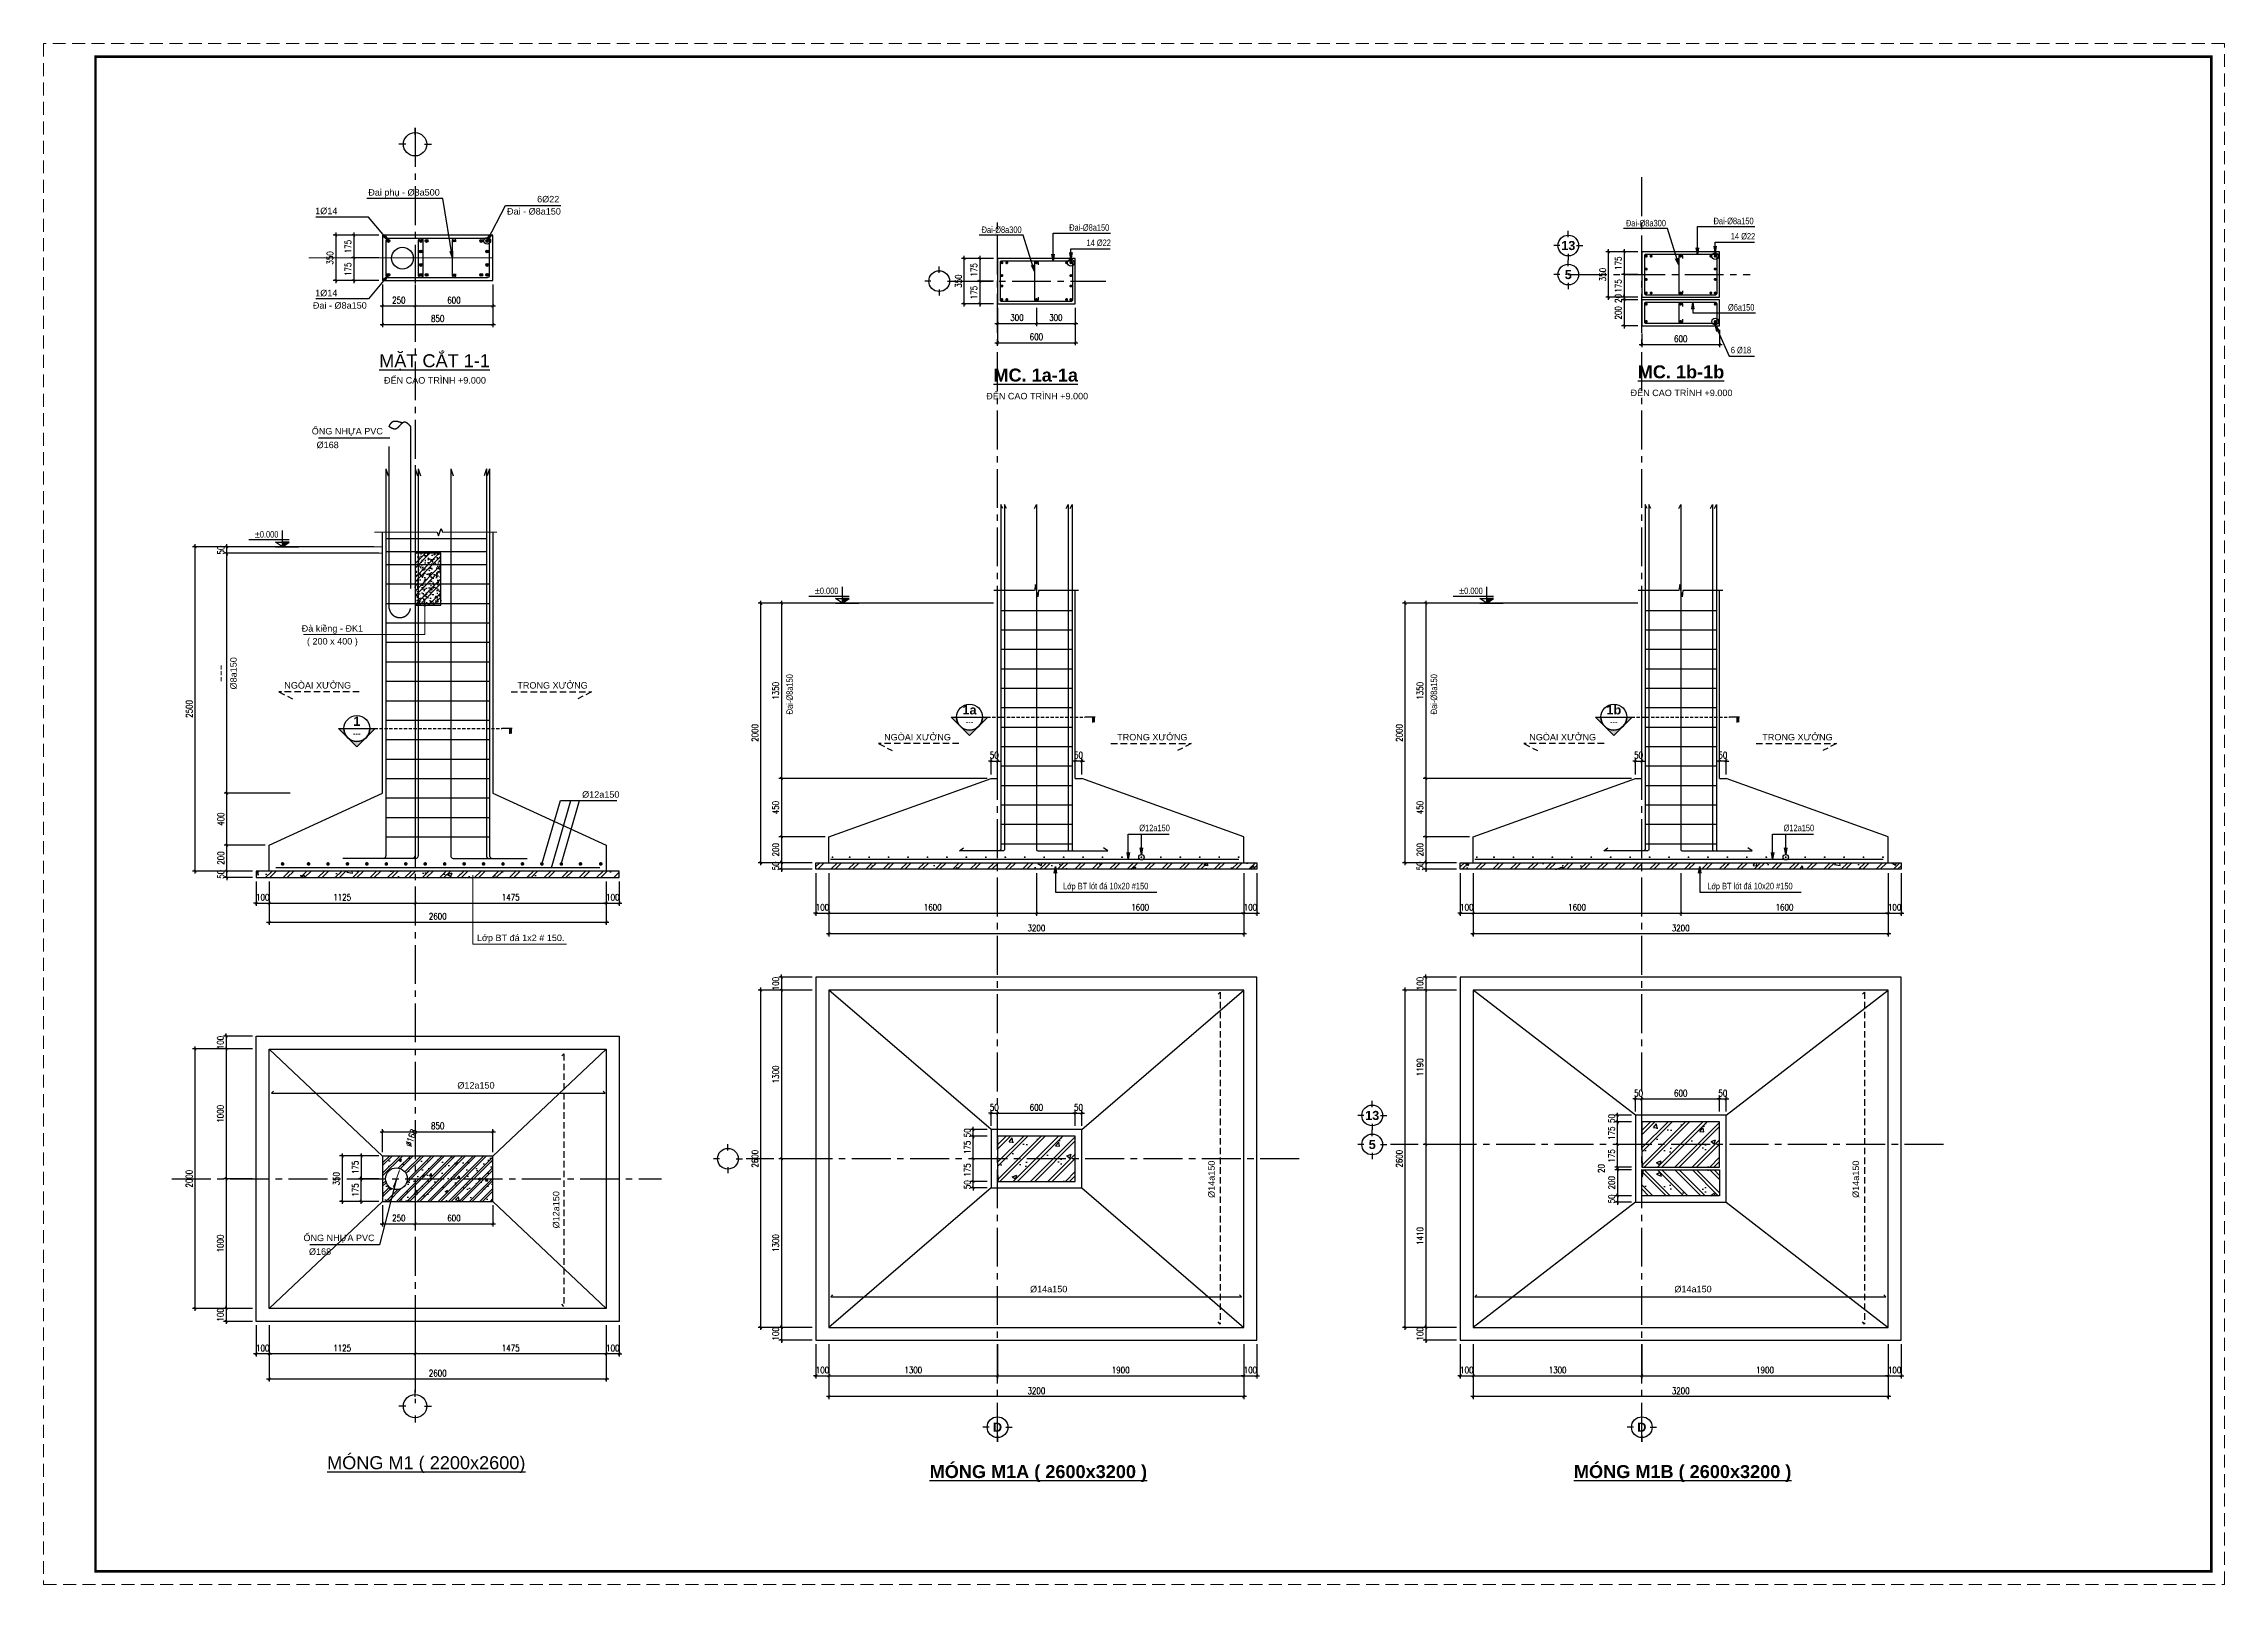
# Model space of a CAD drawing. Header units: millimetres. Extents: x 651127 to 1529722, y 768575 to 1021311.
# Drawn here: x 1090288 to 1174388, y 831541 to 890941 of the extents above; entities that cross this region are included whole.
import ezdxf
from ezdxf.enums import TextEntityAlignment as Align

# ---------------------------------------------------------------- set-up
doc = ezdxf.new("R2010")
doc.units = ezdxf.units.MM
doc.header["$LTSCALE"] = 1000
doc.header["$MEASUREMENT"] = 0
for name, pattern in [('CENTER2', [1.125, 0.75, -0.125, 0.125, -0.125]), ('CENTERX2', [101.6, 63.5, -12.7, 12.7, -12.7]), ('DASHDOTX2', [2, 1, -0.5, 0, -0.5]), ('HIDDEN', [0.375, 0.25, -0.125]), ('HIDDEN2', [0.1875, 0.125, -0.0625])]:
    doc.linetypes.add(name, pattern=pattern)
doc.layers.get('DEFPOINTS').update_dxf_attribs({"color": 8, "lineweight": 9})
for name, color, linetype in [('CHU VN', 7, 'Continuous'), ('COT DAI', 3, 'Continuous'), ('COT THEP', 1, 'Continuous'), ('DUONG BAO', 7, 'Continuous'), ('HATCH', 8, 'Continuous'), ('KHUNG TEN', 7, 'Continuous'), ('KICH THUOC', 147, 'Continuous'), ('KTHUOC', 136, 'Continuous'), ('KY HIEU', 40, 'Continuous'), ('NET KHUAT', 61, 'HIDDEN'), ('NET MANH', 143, 'Continuous'), ('NETDAM', 1, 'Continuous'), ('S-HATCH', 8, 'Continuous'), ('TEXT', 2, 'Continuous'), ('THEP DAI', 3, 'Continuous'), ('THEP DOC', 1, 'Continuous'), ('THEP TRON', 3, 'Continuous'), ('TRUC', 8, 'CENTER2'), ('VAT LIEU', 154, 'Continuous')]:
    doc.layers.add(name, color=color, linetype=linetype)
doc.layers.add('D.TRUC', color=8, linetype='CENTERX2', lineweight=18)
doc.layers.add('K.THUOC', color=147, linetype='Continuous', lineweight=0)
doc.styles.add('CHU 250', font='VNI-Helve-Condense.TTF')
doc.styles.add('CHU 350-HB', font='VNI-Helve-Bold.TTF')
doc.styles.add('CHU 500', font='VNI-Helve-Bold.TTF')
doc.styles.add('CHU KT', font='romans.shx', dxfattribs={"width": 0.8})
doc.styles.add('dim', font='romans.shx', dxfattribs={"width": 0.8})
doc.styles.add('Helve-Condense', font='VNI-Helve.TTF')
doc.styles.add('ROMANS', font='romans.shx', dxfattribs={"width": 0.8})
doc.styles.add('TIEU DE', font='VNI-Helve.TTF', dxfattribs={"width": 0.8})
doc.dimstyles.new('1-100( 2X )', dxfattribs={"dimscale": 200, "dimtxt": 2.5, "dimasz": 1.5, "dimexe": 1.5, "dimexo": 1.5, "dimgap": 1, "dimtad": 1, "dimdec": 0, "dimzin": 0, "dimdsep": 46, "dimtxsty": 'ROMANS', "dimblk": 'ARCHTICK', "dimcen": 3, "dimdle": 1.5, "dimclrd": 252, "dimclre": 252, "dimclrt": 7, "dimadec": 0, "dimazin": 0, "dimtfac": 1, "dimtdec": 0, "dimtix": 1, "dimtmove": 2, "dimatfit": 3, "dimfxl": 1, "dimtolj": 1, "dimtzin": 0, "dimlwd": -1, "dimlwe": -1, "dimarcsym": 0})
doc.dimstyles.new('LEADER', dxfattribs={"dimscale": 100, "dimtxt": 2.5, "dimasz": 2, "dimexe": 1, "dimexo": 1.5, "dimgap": 1, "dimtad": 1, "dimdec": 0, "dimlfac": 0.5, "dimzin": 0, "dimdsep": 46, "dimtxsty": 'CHU KT', "dimblk": 'LEADER', "dimcen": 1.5, "dimdle": 1, "dimclrd": 256, "dimclre": 256, "dimclrt": 7, "dimadec": 0, "dimazin": 0, "dimtfac": 1, "dimtdec": 0, "dimtix": 1, "dimtmove": 2, "dimatfit": 3, "dimldrblk": 'LEADER', "dimfxl": 1, "dimtolj": 1, "dimtzin": 0, "dimarcsym": 0})
doc.dimstyles.new('TL20', dxfattribs={"dimscale": 100, "dimtxt": 2.5, "dimasz": 1, "dimexe": 1, "dimexo": 1.5, "dimgap": 1, "dimtad": 1, "dimdec": 0, "dimlfac": 0.2, "dimzin": 0, "dimdsep": 46, "dimtxsty": 'CHU KT', "dimblk": 'ARCHTICK', "dimcen": 1.5, "dimdle": 1, "dimclrd": 256, "dimclre": 256, "dimclrt": 7, "dimadec": 0, "dimazin": 0, "dimtfac": 1, "dimtdec": 0, "dimtix": 1, "dimtmove": 2, "dimatfit": 3, "dimfxl": 1, "dimtolj": 1, "dimtzin": 0, "dimarcsym": 0})
doc.dimstyles.new('tl20m', dxfattribs={"dimscale": 100, "dimtxt": 2.5, "dimasz": 1.5, "dimexe": 1.5, "dimexo": 1.5, "dimgap": 0.9, "dimtad": 1, "dimdec": 0, "dimlfac": 0.2, "dimzin": 0, "dimdsep": 46, "dimtxsty": 'dim', "dimcen": 4, "dimdle": 2, "dimclrd": 136, "dimclre": 136, "dimclrt": 7, "dimadec": 0, "dimazin": 0, "dimtfac": 1, "dimtdec": 0, "dimtix": 1, "dimtmove": 2, "dimatfit": 3, "dimfxl": 1, "dimtolj": 1, "dimtzin": 0, "dimlwd": -1, "dimlwe": -1, "dimarcsym": 0})
pattern_1 = [(50, (-8e-10, 59400), (1793.1505, -156.8803), [187.5, -2062.5]), (355, (-8e-10, 59400), (-346.8783, 1880.4803), [150, -1650]), (100.4514, (149.4, 59387), (1446.2735, 1723.5989), [159.3505, -1752.8553]), (46.1842, (-8e-10, 59900), (2668.1026, -413.7975), [281.25, -3093.75]), (96.6356, (222.3, 59865.5), (2336.657, 2435.2947), [239.0257, -2629.2825]), (351.1842, (-8e-10, 59900), (2336.655, 2435.2965), [225, -2475]), (21, (250, 59775), (1492.2676, -1006.5472), [187.5, -2062.5]), (326, (250, 59775), (608.2883, 1812.875), [150, -1650]), (71.4514, (374.4, 59691.1), (2100.5566, 806.3262), [159.3505, -1752.8553]), (37.5, (-8e-10, 59400), (30.39964, 832.23463), [0, -1630, 0, -1675, 0, -1656.25]), (7.5, (-8e-10, 59400), (657.67384, 986.0293), [0, -955, 0, -1592.5, 0, -631.25]), (327.5, (-557.5, 59400), (1334.5561, -56.38718), [0, -625, 0, -1950, 0, -2587.5]), (317.5, (-807.5, 59400), (1457.9654, 250.2625), [0, -812.5, 0, -1295, 0, -1837.5]), (45, (-8e-10, 59400), (-335.87572, 335.87572), []), (45, (-8e-10, 59562.5), (-335.87572, 335.87572), [])]

msp = doc.modelspace()

# ---------------------------------------------------------------- texts
at = {"layer": 'CHU VN'}
for s, height, style, p in [('Ñai phuï - Þ8a500', 250, 'Helve-Condense', (1104186, 885176.3)), ('6Þ22', 250, 'Helve-Condense', (1109747.2, 884946)), ('1Þ14', 250, 'Helve-Condense', (1101187.7, 884491.1)), ('Ñai - Þ8a150', 250, 'Helve-Condense', (1109196.7, 884477.1)), ('1Þ14', 250, 'Helve-Condense', (1101187.7, 881326.5)), ('Ñai - Þ8a150', 250, 'Helve-Condense', (1101710.4, 880850)), ('%%UMAËT CAÉT 1-1', 500, 'Helve-Condense', (1105363.4, 878735.7)), ('ÑEÁN CAO TRÌNH +9.000', 250, 'Helve-Condense', (1105381.5, 877995.4)), ('ÑEÁN CAO TRÌNH +9.000', 250, 'Helve-Condense', (1128604.2, 877388.2)), ('ÑEÁN CAO TRÌNH +9.000', 250, 'Helve-Condense', (1153452, 877513.2)), ('OÁNG NHÖÏA PVC', 250, 'Helve-Condense', (1101999.5, 876009.6)), ('Þ168', 250, 'Helve-Condense', (1101241.5, 875470.4)), ('Ñaø kieàng - ÑK1', 250, 'Helve-Condense', (1101423.9, 868371.7)), ('( 200 x 400 )', 250, 'Helve-Condense', (1101423.9, 867868.5)), ('NGOØAI XÖÔÛNG', 250, 'Helve-Condense', (1100858.7, 866236.8)), ('TRONG XÖÔÛNG', 250, 'Helve-Condense', (1109913.8, 866236.8)), ('NGOØAI XÖÔÛNG', 250, 'Helve-Condense', (1123989.3, 864239.1)), ('TRONG XÖÔÛNG', 250, 'Helve-Condense', (1133044.4, 864239.1)), ('NGOØAI XÖÔÛNG', 250, 'Helve-Condense', (1148869.2, 864239.1)), ('TRONG XÖÔÛNG', 250, 'Helve-Condense', (1157924.3, 864239.1)), ('Þ12a150', 250, 'Helve-Condense', (1111774.5, 861994.2)), ('Lôùp BT ñaù 1x2 # 150.', 250, 'Helve-Condense', (1108685.8, 856437.3)), ('Þ12a150', 250, 'Helve-Condense', (1106961.4, 850780.3)), ('OÁNG NHÖÏA PVC', 250, 'Helve-Condense', (1101680, 844909.2)), ('Þ168', 250, 'Helve-Condense', (1100948, 844370)), ('Þ14a150', 250, 'Helve-Condense', (1129048.1, 842925.9)), ('Þ14a150', 250, 'Helve-Condense', (1153895.9, 842925.9)), ('%%UMOÙNG M1 ( 2200x2600)', 500, 'TIEU DE', (1105043.6, 836222.1))]:
    msp.add_text(s, height=height, dxfattribs=dict(at, style=style)).set_placement(p, align=Align.MIDDLE)
for s, height, style, p in [('Ñai-Þ8a300', 250, 'CHU 250', (1126460.1, 883566.4)), ('Ñai-Þ8a150', 250, 'CHU 250', (1129839.5, 883649.7)), ('Ñai-Þ8a300', 250, 'CHU 250', (1151307.9, 883819.8)), ('Ñai-Þ8a150', 250, 'CHU 250', (1154687.4, 883903.1)), ('14 Þ22', 250, 'CHU 250', (1130506.5, 883062.8)), ('14 Þ22', 250, 'CHU 250', (1155354.3, 883316.2)), ('Þ6a150', 250, 'CHU 250', (1155245.3, 880572.4)), ('6 Þ18', 250, 'CHU 250', (1155354.3, 878926.7)), ('%%UMC. 1a-1a', 500, 'CHU 500', (1126915.9, 877762.4)), ('%%UMC. 1b-1b', 500, 'CHU 500', (1151763.7, 877887.4)), ('Þ12a150', 250, 'CHU 250', (1132541.2, 860502.7)), ('Þ12a150', 250, 'CHU 250', (1157389, 860502.7)), ('Lôùp BT loùt ñaù 10x20 #150', 250, 'CHU 250', (1129601.5, 858262.9)), ('Lôùp BT loùt ñaù 10x20 #150', 250, 'CHU 250', (1154449.3, 858262.9)), ('%%UMOÙNG M1A ( 2600x3200 )', 500, 'CHU 500', (1124456.3, 835489.6)), ('%%UMOÙNG M1B ( 2600x3200 )', 500, 'CHU 500', (1149304.1, 835489.6))]:
    msp.add_text(s, height=height, dxfattribs=dict(at, style=style)).set_placement(p, align=Align.BOTTOM_LEFT)
at = {"layer": 'CHU VN', "style": 'Helve-Condense'}
for s, p in [('Þ8a150', (1097609.2, 866664.3)), ('Þ14a150', (1135323.8, 847158.9)), ('Þ14a150', (1160171.6, 847158.9)), ('Þ12a150', (1110051.1, 845983.4))]:
    msp.add_text(s, height=250, rotation=90, dxfattribs=at).set_placement(p, align=Align.MIDDLE)
at = {"layer": 'CHU VN', "style": 'CHU 250'}
for p in [(1119255.7, 865087.5), (1144103.5, 865087.5)]:
    msp.add_text('Ñai-Þ8a150', height=250, rotation=90, dxfattribs=at).set_placement(p, align=Align.BOTTOM_LEFT)

# ---------------------------------------------------------------- blocks, each defined once
blk = doc.blocks.new('_ARCHTICK')
at = {"color": 0, "linetype": 'ByBlock', "const_width": 0.3}
blk.add_lwpolyline([(-0.5, -0.5), (0.5, 0.5)], dxfattribs=at)
blk = doc.blocks.new('*D275')
at = {"layer": 'DEFPOINTS', "color": 0}
for p in [(1097348, 871542), (1103167, 871542), (1103362, 871292)]:
    blk.add_point(p, dxfattribs=at)
at = {"layer": 'KICH THUOC', "lineweight": -2}
for p, q in [((1103017, 871542), (1097248, 871542)), ((1103212, 871292), (1097248, 871292)), ((1097348, 871542), (1097348, 871642)), ((1097348, 871292), (1097348, 871542)), ((1097348, 871292), (1097348, 871192))]:
    blk.add_line(p, q, dxfattribs=at)
at = {"layer": 'KICH THUOC', "lineweight": -2, "xscale": 100, "yscale": 100, "zscale": 100}
for p, rotation in [((1097348, 871542), 270), ((1097348, 871292), 90)]:
    blk.add_blockref('_ARCHTICK', p, dxfattribs=dict(at, rotation=rotation))
at = {"layer": 'KICH THUOC', "color": 7, "insert": (1097123, 871417), "char_height": 250, "attachment_point": 5, "rotation": 90, "style": 'CHU KT'}
blk.add_mtext('\\A1;50', dxfattribs=at)
blk = doc.blocks.new('*D276')
at = {"layer": 'DEFPOINTS', "color": 0}
for p in [(1098987, 841681), (1104612, 841681), (1098987, 840426)]:
    blk.add_point(p, dxfattribs=at)
at = {"layer": 'KTHUOC', "lineweight": -2}
for p, q in [((1098987, 841531), (1098987, 840326)), ((1104612, 841531), (1104612, 840326)), ((1104712, 840426), (1098887, 840426))]:
    blk.add_line(p, q, dxfattribs=at)
at = {"layer": 'KTHUOC', "lineweight": -2, "xscale": 100, "yscale": 100, "zscale": 100, "rotation": 180}
blk.add_blockref('_ARCHTICK', (1098987, 840426), dxfattribs=at)
at = {"layer": 'KTHUOC', "lineweight": -2, "xscale": 100, "yscale": 100, "zscale": 100}
blk.add_blockref('_ARCHTICK', (1104612, 840426), dxfattribs=at)
at = {"layer": 'KTHUOC', "color": 7, "insert": (1101800, 840651), "char_height": 250, "attachment_point": 5, "style": 'CHU KT'}
blk.add_mtext('\\A1;1125', dxfattribs=at)
blk = doc.blocks.new('*D277')
at = {"layer": 'DEFPOINTS', "color": 0}
for p in [(1098987, 858792), (1104612, 858393), (1104612, 857805)]:
    blk.add_point(p, dxfattribs=at)
at = {"layer": 'KICH THUOC', "lineweight": -2}
for p, q in [((1098987, 858642), (1098987, 857705)), ((1104612, 858243), (1104612, 857705)), ((1098887, 857805), (1104712, 857805))]:
    blk.add_line(p, q, dxfattribs=at)
at = {"layer": 'KICH THUOC', "lineweight": -2, "xscale": 100, "yscale": 100, "zscale": 100, "rotation": 180}
blk.add_blockref('_ARCHTICK', (1098987, 857805), dxfattribs=at)
at = {"layer": 'KICH THUOC', "lineweight": -2, "xscale": 100, "yscale": 100, "zscale": 100}
blk.add_blockref('_ARCHTICK', (1104612, 857805), dxfattribs=at)
at = {"layer": 'KICH THUOC', "color": 7, "insert": (1101800, 858030), "char_height": 250, "attachment_point": 5, "style": 'CHU KT'}
blk.add_mtext('\\A1;1125', dxfattribs=at)
blk = doc.blocks.new('*D278')
at = {"layer": 'DEFPOINTS', "color": 0}
for p in [(1098987, 858592), (1111987, 858592), (1111987, 857072)]:
    blk.add_point(p, dxfattribs=at)
at = {"layer": 'KICH THUOC', "lineweight": -2}
for p, q in [((1098987, 858442), (1098987, 856972)), ((1111987, 858442), (1111987, 856972)), ((1098887, 857072), (1112087, 857072))]:
    blk.add_line(p, q, dxfattribs=at)
at = {"layer": 'KICH THUOC', "lineweight": -2, "xscale": 100, "yscale": 100, "zscale": 100, "rotation": 180}
blk.add_blockref('_ARCHTICK', (1098987, 857072), dxfattribs=at)
at = {"layer": 'KICH THUOC', "lineweight": -2, "xscale": 100, "yscale": 100, "zscale": 100}
blk.add_blockref('_ARCHTICK', (1111987, 857072), dxfattribs=at)
at = {"layer": 'KICH THUOC', "color": 7, "insert": (1105487, 857297), "char_height": 250, "attachment_point": 5, "style": 'CHU KT'}
blk.add_mtext('\\A1;2600', dxfattribs=at)
blk = doc.blocks.new('*D279')
at = {"layer": 'DEFPOINTS', "color": 0}
for p in [(1098987, 841681), (1111987, 841681), (1098987, 839458)]:
    blk.add_point(p, dxfattribs=at)
at = {"layer": 'KTHUOC', "lineweight": -2}
for p, q in [((1098987, 841531), (1098987, 839358)), ((1111987, 841531), (1111987, 839358)), ((1112087, 839458), (1098887, 839458))]:
    blk.add_line(p, q, dxfattribs=at)
at = {"layer": 'KTHUOC', "lineweight": -2, "xscale": 100, "yscale": 100, "zscale": 100, "rotation": 180}
blk.add_blockref('_ARCHTICK', (1098987, 839458), dxfattribs=at)
at = {"layer": 'KTHUOC', "lineweight": -2, "xscale": 100, "yscale": 100, "zscale": 100}
blk.add_blockref('_ARCHTICK', (1111987, 839458), dxfattribs=at)
at = {"layer": 'KTHUOC', "color": 7, "insert": (1105487, 839683), "char_height": 250, "attachment_point": 5, "style": 'CHU KT'}
blk.add_mtext('\\A1;2600', dxfattribs=at)
blk = doc.blocks.new('*D280')
at = {"layer": 'DEFPOINTS', "color": 0}
for p in [(1098487, 858792), (1098987, 858792), (1098987, 857805)]:
    blk.add_point(p, dxfattribs=at)
at = {"layer": 'KICH THUOC', "lineweight": -2}
for p, q in [((1098487, 858642), (1098487, 857705)), ((1098987, 858642), (1098987, 857705)), ((1098487, 857805), (1098387, 857805)), ((1098487, 857805), (1098987, 857805)), ((1098987, 857805), (1099087, 857805))]:
    blk.add_line(p, q, dxfattribs=at)
at = {"layer": 'KICH THUOC', "lineweight": -2, "xscale": 100, "yscale": 100, "zscale": 100}
blk.add_blockref('_ARCHTICK', (1098487, 857805), dxfattribs=at)
at = {"layer": 'KICH THUOC', "lineweight": -2, "xscale": 100, "yscale": 100, "zscale": 100, "rotation": 180}
blk.add_blockref('_ARCHTICK', (1098987, 857805), dxfattribs=at)
at = {"layer": 'KICH THUOC', "color": 7, "insert": (1098737, 858030), "char_height": 250, "attachment_point": 5, "style": 'CHU KT'}
blk.add_mtext('\\A1;100', dxfattribs=at)
blk = doc.blocks.new('*D281')
at = {"layer": 'DEFPOINTS', "color": 0}
for p in [(1098487, 852181), (1096125, 842181), (1098487, 842181)]:
    blk.add_point(p, dxfattribs=at)
at = {"layer": 'KICH THUOC', "lineweight": -2}
for p, q in [((1098337, 852181), (1096025, 852181)), ((1096125, 852281), (1096125, 842081)), ((1098337, 842181), (1096025, 842181))]:
    blk.add_line(p, q, dxfattribs=at)
at = {"layer": 'KICH THUOC', "lineweight": -2, "xscale": 100, "yscale": 100, "zscale": 100}
for p, rotation in [((1096125, 852181), 90), ((1096125, 842181), 270)]:
    blk.add_blockref('_ARCHTICK', p, dxfattribs=dict(at, rotation=rotation))
at = {"layer": 'KICH THUOC', "color": 7, "insert": (1095900, 847181), "char_height": 250, "attachment_point": 5, "rotation": 90, "style": 'CHU KT'}
blk.add_mtext('\\A1;2000', dxfattribs=at)
blk = doc.blocks.new('*D282')
at = {"layer": 'DEFPOINTS', "color": 0}
for p in [(1098487, 847181), (1097330, 842181), (1098487, 842181)]:
    blk.add_point(p, dxfattribs=at)
at = {"layer": 'KTHUOC', "lineweight": -2}
for p, q in [((1098337, 847181), (1097230, 847181)), ((1097330, 847281), (1097330, 842081)), ((1098337, 842181), (1097230, 842181))]:
    blk.add_line(p, q, dxfattribs=at)
at = {"layer": 'KTHUOC', "lineweight": -2, "xscale": 100, "yscale": 100, "zscale": 100}
for p, rotation in [((1097330, 847181), 90), ((1097330, 842181), 270)]:
    blk.add_blockref('_ARCHTICK', p, dxfattribs=dict(at, rotation=rotation))
at = {"layer": 'KTHUOC', "color": 7, "insert": (1097105, 844681), "char_height": 250, "attachment_point": 5, "rotation": 90, "style": 'CHU KT'}
blk.add_mtext('\\A1;1000', dxfattribs=at)
blk = doc.blocks.new('*D283')
at = {"layer": 'DEFPOINTS', "color": 0}
for p in [(1098487, 842181), (1097330, 841681), (1098487, 841681)]:
    blk.add_point(p, dxfattribs=at)
at = {"layer": 'KTHUOC', "lineweight": -2}
for p, q in [((1098337, 842181), (1097230, 842181)), ((1097330, 842181), (1097330, 842281)), ((1097330, 842181), (1097330, 841681)), ((1098337, 841681), (1097230, 841681)), ((1097330, 841681), (1097330, 841581))]:
    blk.add_line(p, q, dxfattribs=at)
at = {"layer": 'KTHUOC', "lineweight": -2, "xscale": 100, "yscale": 100, "zscale": 100}
for p, rotation in [((1097330, 842181), 270), ((1097330, 841681), 90)]:
    blk.add_blockref('_ARCHTICK', p, dxfattribs=dict(at, rotation=rotation))
at = {"layer": 'KTHUOC', "color": 7, "insert": (1097105, 841931), "char_height": 250, "attachment_point": 5, "rotation": 90, "style": 'CHU KT'}
blk.add_mtext('\\A1;100', dxfattribs=at)
blk = doc.blocks.new('*D284')
at = {"layer": 'DEFPOINTS', "color": 0}
for p in [(1098487, 841681), (1098987, 841681), (1098487, 840426)]:
    blk.add_point(p, dxfattribs=at)
at = {"layer": 'KTHUOC', "lineweight": -2}
for p, q in [((1098487, 841531), (1098487, 840326)), ((1098987, 841531), (1098987, 840326)), ((1098487, 840426), (1098387, 840426)), ((1098987, 840426), (1098487, 840426)), ((1098987, 840426), (1099087, 840426))]:
    blk.add_line(p, q, dxfattribs=at)
at = {"layer": 'KTHUOC', "lineweight": -2, "xscale": 100, "yscale": 100, "zscale": 100}
blk.add_blockref('_ARCHTICK', (1098487, 840426), dxfattribs=at)
at = {"layer": 'KTHUOC', "lineweight": -2, "xscale": 100, "yscale": 100, "zscale": 100, "rotation": 180}
blk.add_blockref('_ARCHTICK', (1098987, 840426), dxfattribs=at)
at = {"layer": 'KTHUOC', "color": 7, "insert": (1098737, 840651), "char_height": 250, "attachment_point": 5, "style": 'CHU KT'}
blk.add_mtext('\\A1;100', dxfattribs=at)
blk = doc.blocks.new('*D285')
at = {"layer": 'DEFPOINTS', "color": 0}
for p in [(1098487, 852181), (1097330, 847181), (1098487, 847181)]:
    blk.add_point(p, dxfattribs=at)
at = {"layer": 'KICH THUOC', "lineweight": -2}
for p, q in [((1098337, 852181), (1097230, 852181)), ((1097330, 852281), (1097330, 847081)), ((1098337, 847181), (1097230, 847181))]:
    blk.add_line(p, q, dxfattribs=at)
at = {"layer": 'KICH THUOC', "lineweight": -2, "xscale": 100, "yscale": 100, "zscale": 100}
for p, rotation in [((1097330, 852181), 90), ((1097330, 847181), 270)]:
    blk.add_blockref('_ARCHTICK', p, dxfattribs=dict(at, rotation=rotation))
at = {"layer": 'KICH THUOC', "color": 7, "insert": (1097105, 849681), "char_height": 250, "attachment_point": 5, "rotation": 90, "style": 'CHU KT'}
blk.add_mtext('\\A1;1000', dxfattribs=at)
blk = doc.blocks.new('*D286')
at = {"layer": 'DEFPOINTS', "color": 0}
for p in [(1097330, 852181), (1098487, 852681), (1098487, 852181)]:
    blk.add_point(p, dxfattribs=at)
at = {"layer": 'KICH THUOC', "lineweight": -2}
for p, q in [((1097330, 852681), (1097330, 852781)), ((1098337, 852681), (1097230, 852681)), ((1098337, 852181), (1097230, 852181)), ((1097330, 852681), (1097330, 852181)), ((1097330, 852181), (1097330, 852081))]:
    blk.add_line(p, q, dxfattribs=at)
at = {"layer": 'KICH THUOC', "lineweight": -2, "xscale": 100, "yscale": 100, "zscale": 100}
for p, rotation in [((1097330, 852681), 270), ((1097330, 852181), 90)]:
    blk.add_blockref('_ARCHTICK', p, dxfattribs=dict(at, rotation=rotation))
at = {"layer": 'KICH THUOC', "color": 7, "insert": (1097105, 852431), "char_height": 250, "attachment_point": 5, "rotation": 90, "style": 'CHU KT'}
blk.add_mtext('\\A1;100', dxfattribs=at)
blk = doc.blocks.new('*D287')
at = {"layer": 'DEFPOINTS', "color": 0}
for p in [(1096129, 871542), (1097475, 871542), (1098487, 859042)]:
    blk.add_point(p, dxfattribs=at)
at = {"layer": 'KICH THUOC', "lineweight": -2}
for p, q in [((1097325, 871542), (1096029, 871542)), ((1096129, 858942), (1096129, 871642)), ((1098337, 859042), (1096029, 859042))]:
    blk.add_line(p, q, dxfattribs=at)
at = {"layer": 'KICH THUOC', "lineweight": -2, "xscale": 100, "yscale": 100, "zscale": 100}
for p, rotation in [((1096129, 871542), 90), ((1096129, 859042), 270)]:
    blk.add_blockref('_ARCHTICK', p, dxfattribs=dict(at, rotation=rotation))
at = {"layer": 'KICH THUOC', "color": 7, "insert": (1095904, 865292), "char_height": 250, "attachment_point": 5, "rotation": 90, "style": 'CHU KT'}
blk.add_mtext('\\A1;2500', dxfattribs=at)
blk = doc.blocks.new('*D288')
at = {"layer": 'DEFPOINTS', "color": 0}
for p in [(1097348, 871292), (1102449, 871292), (1099947, 862042)]:
    blk.add_point(p, dxfattribs=at)
at = {"layer": 'KICH THUOC', "lineweight": -2}
for p, q in [((1102299, 871292), (1097248, 871292)), ((1097348, 861942), (1097348, 871392)), ((1099797, 862042), (1097248, 862042))]:
    blk.add_line(p, q, dxfattribs=at)
at = {"layer": 'KICH THUOC', "lineweight": -2, "xscale": 100, "yscale": 100, "zscale": 100}
for p, rotation in [((1097348, 871292), 90), ((1097348, 862042), 270)]:
    blk.add_blockref('_ARCHTICK', p, dxfattribs=dict(at, rotation=rotation))
at = {"layer": 'KICH THUOC', "color": 7, "insert": (1097123, 866667), "char_height": 250, "attachment_point": 5, "rotation": 90, "style": 'CHU KT'}
blk.add_mtext('\\A1;---', dxfattribs=at)
blk = doc.blocks.new('*D289')
at = {"layer": 'DEFPOINTS', "color": 0}
for p in [(1097348, 862042), (1099947, 862042), (1098987, 860042)]:
    blk.add_point(p, dxfattribs=at)
at = {"layer": 'KICH THUOC', "lineweight": -2}
for p, q in [((1099797, 862042), (1097248, 862042)), ((1097348, 859942), (1097348, 862142)), ((1098837, 860042), (1097248, 860042))]:
    blk.add_line(p, q, dxfattribs=at)
at = {"layer": 'KICH THUOC', "lineweight": -2, "xscale": 100, "yscale": 100, "zscale": 100}
for p, rotation in [((1097348, 862042), 90), ((1097348, 860042), 270)]:
    blk.add_blockref('_ARCHTICK', p, dxfattribs=dict(at, rotation=rotation))
at = {"layer": 'KICH THUOC', "color": 7, "insert": (1097123, 861042), "char_height": 250, "attachment_point": 5, "rotation": 90, "style": 'CHU KT'}
blk.add_mtext('\\A1;400', dxfattribs=at)
blk = doc.blocks.new('*D290')
at = {"layer": 'DEFPOINTS', "color": 0}
for p in [(1097348, 860042), (1098987, 860042), (1098487, 859042)]:
    blk.add_point(p, dxfattribs=at)
at = {"layer": 'KICH THUOC', "lineweight": -2}
for p, q in [((1098837, 860042), (1097248, 860042)), ((1097348, 858942), (1097348, 860142)), ((1098337, 859042), (1097248, 859042))]:
    blk.add_line(p, q, dxfattribs=at)
at = {"layer": 'KICH THUOC', "lineweight": -2, "xscale": 100, "yscale": 100, "zscale": 100}
for p, rotation in [((1097348, 860042), 90), ((1097348, 859042), 270)]:
    blk.add_blockref('_ARCHTICK', p, dxfattribs=dict(at, rotation=rotation))
at = {"layer": 'KICH THUOC', "color": 7, "insert": (1097123, 859542), "char_height": 250, "attachment_point": 5, "rotation": 90, "style": 'CHU KT'}
blk.add_mtext('\\A1;200', dxfattribs=at)
blk = doc.blocks.new('*D291')
at = {"layer": 'DEFPOINTS', "color": 0}
for p in [(1097348, 859042), (1098487, 859042), (1098487, 858792)]:
    blk.add_point(p, dxfattribs=at)
at = {"layer": 'KICH THUOC', "lineweight": -2}
for p, q in [((1098337, 859042), (1097248, 859042)), ((1098337, 858792), (1097248, 858792)), ((1097348, 859042), (1097348, 859142)), ((1097348, 858792), (1097348, 859042)), ((1097348, 858792), (1097348, 858692))]:
    blk.add_line(p, q, dxfattribs=at)
at = {"layer": 'KICH THUOC', "lineweight": -2, "xscale": 100, "yscale": 100, "zscale": 100}
for p, rotation in [((1097348, 859042), 270), ((1097348, 858792), 90)]:
    blk.add_blockref('_ARCHTICK', p, dxfattribs=dict(at, rotation=rotation))
at = {"layer": 'KICH THUOC', "color": 7, "insert": (1097123, 858917), "char_height": 250, "attachment_point": 5, "rotation": 90, "style": 'CHU KT'}
blk.add_mtext('\\A1;50', dxfattribs=at)
blk = doc.blocks.new('*D292')
at = {"layer": 'DEFPOINTS', "color": 0}
for p in [(1111987, 858792), (1112487, 858792), (1112487, 857805)]:
    blk.add_point(p, dxfattribs=at)
at = {"layer": 'KICH THUOC', "lineweight": -2}
for p, q in [((1111987, 858642), (1111987, 857705)), ((1112487, 858642), (1112487, 857705)), ((1111987, 857805), (1111887, 857805)), ((1111987, 857805), (1112487, 857805)), ((1112487, 857805), (1112587, 857805))]:
    blk.add_line(p, q, dxfattribs=at)
at = {"layer": 'KICH THUOC', "lineweight": -2, "xscale": 100, "yscale": 100, "zscale": 100}
blk.add_blockref('_ARCHTICK', (1111987, 857805), dxfattribs=at)
at = {"layer": 'KICH THUOC', "lineweight": -2, "xscale": 100, "yscale": 100, "zscale": 100, "rotation": 180}
blk.add_blockref('_ARCHTICK', (1112487, 857805), dxfattribs=at)
at = {"layer": 'KICH THUOC', "color": 7, "insert": (1112237, 858030), "char_height": 250, "attachment_point": 5, "style": 'CHU KT'}
blk.add_mtext('\\A1;100', dxfattribs=at)
blk = doc.blocks.new('*D293')
at = {"layer": 'DEFPOINTS', "color": 0}
for p in [(1111987, 858792), (1104612, 858393), (1111987, 857805)]:
    blk.add_point(p, dxfattribs=at)
at = {"layer": 'KICH THUOC', "lineweight": -2}
for p, q in [((1104612, 858243), (1104612, 857705)), ((1111987, 858642), (1111987, 857705)), ((1104512, 857805), (1112087, 857805))]:
    blk.add_line(p, q, dxfattribs=at)
at = {"layer": 'KICH THUOC', "lineweight": -2, "xscale": 100, "yscale": 100, "zscale": 100, "rotation": 180}
blk.add_blockref('_ARCHTICK', (1104612, 857805), dxfattribs=at)
at = {"layer": 'KICH THUOC', "lineweight": -2, "xscale": 100, "yscale": 100, "zscale": 100}
blk.add_blockref('_ARCHTICK', (1111987, 857805), dxfattribs=at)
at = {"layer": 'KICH THUOC', "color": 7, "insert": (1108300, 858030), "char_height": 250, "attachment_point": 5, "style": 'CHU KT'}
blk.add_mtext('\\A1;1475', dxfattribs=at)
blk = doc.blocks.new('*D294')
at = {"layer": 'DEFPOINTS', "color": 0}
for p in [(1104612, 841681), (1111987, 841681), (1104612, 840426)]:
    blk.add_point(p, dxfattribs=at)
at = {"layer": 'KTHUOC', "lineweight": -2}
for p, q in [((1104612, 841531), (1104612, 840326)), ((1111987, 841531), (1111987, 840326)), ((1112087, 840426), (1104512, 840426))]:
    blk.add_line(p, q, dxfattribs=at)
at = {"layer": 'KTHUOC', "lineweight": -2, "xscale": 100, "yscale": 100, "zscale": 100, "rotation": 180}
blk.add_blockref('_ARCHTICK', (1104612, 840426), dxfattribs=at)
at = {"layer": 'KTHUOC', "lineweight": -2, "xscale": 100, "yscale": 100, "zscale": 100}
blk.add_blockref('_ARCHTICK', (1111987, 840426), dxfattribs=at)
at = {"layer": 'KTHUOC', "color": 7, "insert": (1108300, 840651), "char_height": 250, "attachment_point": 5, "style": 'CHU KT'}
blk.add_mtext('\\A1;1475', dxfattribs=at)
blk = doc.blocks.new('*D295')
at = {"layer": 'DEFPOINTS', "color": 0}
for p in [(1111987, 841681), (1112487, 841681), (1111987, 840426)]:
    blk.add_point(p, dxfattribs=at)
at = {"layer": 'KTHUOC', "lineweight": -2}
for p, q in [((1111987, 841531), (1111987, 840326)), ((1112487, 841531), (1112487, 840326)), ((1111987, 840426), (1111887, 840426)), ((1112487, 840426), (1111987, 840426)), ((1112487, 840426), (1112587, 840426))]:
    blk.add_line(p, q, dxfattribs=at)
at = {"layer": 'KTHUOC', "lineweight": -2, "xscale": 100, "yscale": 100, "zscale": 100}
blk.add_blockref('_ARCHTICK', (1111987, 840426), dxfattribs=at)
at = {"layer": 'KTHUOC', "lineweight": -2, "xscale": 100, "yscale": 100, "zscale": 100, "rotation": 180}
blk.add_blockref('_ARCHTICK', (1112487, 840426), dxfattribs=at)
at = {"layer": 'KTHUOC', "color": 7, "insert": (1112237, 840651), "char_height": 250, "attachment_point": 5, "style": 'CHU KT'}
blk.add_mtext('\\A1;100', dxfattribs=at)
blk = doc.blocks.new('*D296')
at = {"layer": 'DEFPOINTS', "color": 0}
for p in [(1103362, 846306), (1104612, 846306), (1104612, 845440)]:
    blk.add_point(p, dxfattribs=at)
at = {"layer": 'KTHUOC', "lineweight": -2}
for p, q in [((1103362, 846156), (1103362, 845340)), ((1104612, 846156), (1104612, 845340)), ((1103262, 845440), (1104712, 845440))]:
    blk.add_line(p, q, dxfattribs=at)
at = {"layer": 'KTHUOC', "lineweight": -2, "xscale": 100, "yscale": 100, "zscale": 100, "rotation": 180}
blk.add_blockref('_ARCHTICK', (1103362, 845440), dxfattribs=at)
at = {"layer": 'KTHUOC', "lineweight": -2, "xscale": 100, "yscale": 100, "zscale": 100}
blk.add_blockref('_ARCHTICK', (1104612, 845440), dxfattribs=at)
at = {"layer": 'KTHUOC', "color": 7, "insert": (1103987, 845665), "char_height": 250, "attachment_point": 5, "style": 'CHU KT'}
blk.add_mtext('\\A1;250', dxfattribs=at)
blk = doc.blocks.new('*D297')
at = {"layer": 'DEFPOINTS', "color": 0}
for p in [(1104612, 846306), (1107612, 846306), (1107612, 845440)]:
    blk.add_point(p, dxfattribs=at)
at = {"layer": 'KTHUOC', "lineweight": -2}
for p, q in [((1104612, 846156), (1104612, 845340)), ((1107612, 846156), (1107612, 845340)), ((1104512, 845440), (1107712, 845440))]:
    blk.add_line(p, q, dxfattribs=at)
at = {"layer": 'KTHUOC', "lineweight": -2, "xscale": 100, "yscale": 100, "zscale": 100, "rotation": 180}
blk.add_blockref('_ARCHTICK', (1104612, 845440), dxfattribs=at)
at = {"layer": 'KTHUOC', "lineweight": -2, "xscale": 100, "yscale": 100, "zscale": 100}
blk.add_blockref('_ARCHTICK', (1107612, 845440), dxfattribs=at)
at = {"layer": 'KTHUOC', "color": 7, "insert": (1106112, 845665), "char_height": 250, "attachment_point": 5, "style": 'CHU KT'}
blk.add_mtext('\\A1;600', dxfattribs=at)
blk = doc.blocks.new('*D298')
at = {"layer": 'DEFPOINTS', "color": 0}
for p in [(1103362, 848056), (1102534, 847181), (1103362, 847181)]:
    blk.add_point(p, dxfattribs=at)
at = {"layer": 'KTHUOC', "lineweight": -2}
for p, q in [((1103212, 848056), (1102434, 848056)), ((1102534, 848156), (1102534, 847081)), ((1103212, 847181), (1102434, 847181))]:
    blk.add_line(p, q, dxfattribs=at)
at = {"layer": 'KTHUOC', "lineweight": -2, "xscale": 100, "yscale": 100, "zscale": 100}
for p, rotation in [((1102534, 848056), 90), ((1102534, 847181), 270)]:
    blk.add_blockref('_ARCHTICK', p, dxfattribs=dict(at, rotation=rotation))
at = {"layer": 'KTHUOC', "color": 7, "insert": (1102309, 847618), "char_height": 250, "attachment_point": 5, "rotation": 90, "style": 'CHU KT'}
blk.add_mtext('\\A1;175', dxfattribs=at)
blk = doc.blocks.new('*D299')
at = {"layer": 'DEFPOINTS', "color": 0}
for p in [(1102534, 847181), (1103362, 847181), (1103362, 846306)]:
    blk.add_point(p, dxfattribs=at)
at = {"layer": 'KTHUOC', "lineweight": -2}
for p, q in [((1103212, 847181), (1102434, 847181)), ((1102534, 846206), (1102534, 847281)), ((1103212, 846306), (1102434, 846306))]:
    blk.add_line(p, q, dxfattribs=at)
at = {"layer": 'KTHUOC', "lineweight": -2, "xscale": 100, "yscale": 100, "zscale": 100}
for p, rotation in [((1102534, 847181), 90), ((1102534, 846306), 270)]:
    blk.add_blockref('_ARCHTICK', p, dxfattribs=dict(at, rotation=rotation))
at = {"layer": 'KTHUOC', "color": 7, "insert": (1102309, 846743), "char_height": 250, "attachment_point": 5, "rotation": 90, "style": 'CHU KT'}
blk.add_mtext('\\A1;175', dxfattribs=at)
blk = doc.blocks.new('*D300')
at = {"layer": 'DEFPOINTS', "color": 0}
for p in [(1103162, 848056), (1101799, 846306), (1103162, 846306)]:
    blk.add_point(p, dxfattribs=at)
at = {"layer": 'KTHUOC', "lineweight": -2}
for p, q in [((1103012, 848056), (1101699, 848056)), ((1101799, 848156), (1101799, 846206)), ((1103012, 846306), (1101699, 846306))]:
    blk.add_line(p, q, dxfattribs=at)
at = {"layer": 'KTHUOC', "lineweight": -2, "xscale": 100, "yscale": 100, "zscale": 100}
for p, rotation in [((1101799, 848056), 90), ((1101799, 846306), 270)]:
    blk.add_blockref('_ARCHTICK', p, dxfattribs=dict(at, rotation=rotation))
at = {"layer": 'KTHUOC', "color": 7, "insert": (1101574, 847181), "char_height": 250, "attachment_point": 5, "rotation": 90, "style": 'CHU KT'}
blk.add_mtext('\\A1;350', dxfattribs=at)
blk = doc.blocks.new('*D301')
at = {"layer": 'DEFPOINTS', "color": 0}
for p in [(1104035, 847576), (1103749, 846786)]:
    blk.add_point(p, dxfattribs=at)
at = {"layer": 'K.THUOC', "color": 136}
blk.add_line((1103800, 846927), (1103984, 847434), dxfattribs=at)
for points in [[(1103777, 846935), (1103824, 846918), (1103749, 846786)], [(1103960, 847443), (1104007, 847426), (1104035, 847576)]]:
    blk.add_solid(points, dxfattribs=at)
at = {"layer": 'K.THUOC', "color": 7, "insert": (1104462, 848758), "char_height": 250, "attachment_point": 5, "rotation": 70.13254, "style": 'dim'}
blk.add_mtext('\\A1;∅168', dxfattribs=at)
blk = doc.blocks.new('LEADER')
at = {"linetype": 'CENTER2'}
blk.add_hatch(color=256, dxfattribs=at).paths.add_polyline_path([(-1.3, 0.22), (-1, 0), (-1.3, -0.22), (0, 0)])
blk.add_line((0, 0), (-1, 0), dxfattribs=at)
blk.add_lwpolyline([(-1.3, 0.22), (0, 0), (-1.3, -0.22), (-1, 0), (-1.3, 0.22)], dxfattribs=at)
blk = doc.blocks.new('*D302')
at = {"layer": 'DEFPOINTS', "color": 0}
for p in [(1103362, 881805), (1104612, 881805), (1104612, 880826)]:
    blk.add_point(p, dxfattribs=at)
at = {"layer": 'KTHUOC', "lineweight": -2}
for p, q in [((1103362, 881655), (1103362, 880726)), ((1104612, 881655), (1104612, 880726)), ((1103262, 880826), (1104712, 880826))]:
    blk.add_line(p, q, dxfattribs=at)
at = {"layer": 'KTHUOC', "lineweight": -2, "xscale": 100, "yscale": 100, "zscale": 100, "rotation": 180}
blk.add_blockref('_ARCHTICK', (1103362, 880826), dxfattribs=at)
at = {"layer": 'KTHUOC', "lineweight": -2, "xscale": 100, "yscale": 100, "zscale": 100}
blk.add_blockref('_ARCHTICK', (1104612, 880826), dxfattribs=at)
at = {"layer": 'KTHUOC', "color": 7, "insert": (1103987, 881051), "char_height": 250, "attachment_point": 5, "style": 'CHU KT'}
blk.add_mtext('\\A1;250', dxfattribs=at)
blk = doc.blocks.new('*D303')
at = {"layer": 'DEFPOINTS', "color": 0}
for p in [(1104612, 881805), (1107612, 881805), (1107612, 880826)]:
    blk.add_point(p, dxfattribs=at)
at = {"layer": 'KTHUOC', "lineweight": -2}
for p, q in [((1104612, 881655), (1104612, 880726)), ((1107612, 881655), (1107612, 880726)), ((1104512, 880826), (1107712, 880826))]:
    blk.add_line(p, q, dxfattribs=at)
at = {"layer": 'KTHUOC', "lineweight": -2, "xscale": 100, "yscale": 100, "zscale": 100, "rotation": 180}
blk.add_blockref('_ARCHTICK', (1104612, 880826), dxfattribs=at)
at = {"layer": 'KTHUOC', "lineweight": -2, "xscale": 100, "yscale": 100, "zscale": 100}
blk.add_blockref('_ARCHTICK', (1107612, 880826), dxfattribs=at)
at = {"layer": 'KTHUOC', "color": 7, "insert": (1106112, 881051), "char_height": 250, "attachment_point": 5, "style": 'CHU KT'}
blk.add_mtext('\\A1;600', dxfattribs=at)
blk = doc.blocks.new('*D304')
at = {"layer": 'DEFPOINTS', "color": 0}
for p in [(1103362, 881605), (1107612, 881605), (1107612, 880116)]:
    blk.add_point(p, dxfattribs=at)
at = {"layer": 'KTHUOC', "lineweight": -2}
for p, q in [((1103362, 881455), (1103362, 880016)), ((1107612, 881455), (1107612, 880016)), ((1103262, 880116), (1107712, 880116))]:
    blk.add_line(p, q, dxfattribs=at)
at = {"layer": 'KTHUOC', "lineweight": -2, "xscale": 100, "yscale": 100, "zscale": 100, "rotation": 180}
blk.add_blockref('_ARCHTICK', (1103362, 880116), dxfattribs=at)
at = {"layer": 'KTHUOC', "lineweight": -2, "xscale": 100, "yscale": 100, "zscale": 100}
blk.add_blockref('_ARCHTICK', (1107612, 880116), dxfattribs=at)
at = {"layer": 'KTHUOC', "color": 7, "insert": (1105487, 880341), "char_height": 250, "attachment_point": 5, "style": 'CHU KT'}
blk.add_mtext('\\A1;850', dxfattribs=at)
blk = doc.blocks.new('*D305')
at = {"layer": 'DEFPOINTS', "color": 0}
for p in [(1103362, 883555), (1102251, 882680), (1103362, 882680)]:
    blk.add_point(p, dxfattribs=at)
at = {"layer": 'KTHUOC', "lineweight": -2}
for p, q in [((1103212, 883555), (1102151, 883555)), ((1102251, 883655), (1102251, 882580)), ((1103212, 882680), (1102151, 882680))]:
    blk.add_line(p, q, dxfattribs=at)
at = {"layer": 'KTHUOC', "lineweight": -2, "xscale": 100, "yscale": 100, "zscale": 100}
for p, rotation in [((1102251, 883555), 90), ((1102251, 882680), 270)]:
    blk.add_blockref('_ARCHTICK', p, dxfattribs=dict(at, rotation=rotation))
at = {"layer": 'KTHUOC', "color": 7, "insert": (1102026, 883117), "char_height": 250, "attachment_point": 5, "rotation": 90, "style": 'CHU KT'}
blk.add_mtext('\\A1;175', dxfattribs=at)
blk = doc.blocks.new('*D306')
at = {"layer": 'DEFPOINTS', "color": 0}
for p in [(1103362, 882680), (1102251, 881805), (1103362, 881805)]:
    blk.add_point(p, dxfattribs=at)
at = {"layer": 'KTHUOC', "lineweight": -2}
for p, q in [((1103212, 882680), (1102151, 882680)), ((1102251, 882780), (1102251, 881705)), ((1103212, 881805), (1102151, 881805))]:
    blk.add_line(p, q, dxfattribs=at)
at = {"layer": 'KTHUOC', "lineweight": -2, "xscale": 100, "yscale": 100, "zscale": 100}
for p, rotation in [((1102251, 882680), 90), ((1102251, 881805), 270)]:
    blk.add_blockref('_ARCHTICK', p, dxfattribs=dict(at, rotation=rotation))
at = {"layer": 'KTHUOC', "color": 7, "insert": (1102026, 882242), "char_height": 250, "attachment_point": 5, "rotation": 90, "style": 'CHU KT'}
blk.add_mtext('\\A1;175', dxfattribs=at)
blk = doc.blocks.new('*D307')
at = {"layer": 'DEFPOINTS', "color": 0}
for p in [(1103162, 883555), (1101557, 881805), (1103162, 881805)]:
    blk.add_point(p, dxfattribs=at)
at = {"layer": 'KTHUOC', "lineweight": -2}
for p, q in [((1103012, 883555), (1101457, 883555)), ((1101557, 883655), (1101557, 881705)), ((1103012, 881805), (1101457, 881805))]:
    blk.add_line(p, q, dxfattribs=at)
at = {"layer": 'KTHUOC', "lineweight": -2, "xscale": 100, "yscale": 100, "zscale": 100}
for p, rotation in [((1101557, 883555), 90), ((1101557, 881805), 270)]:
    blk.add_blockref('_ARCHTICK', p, dxfattribs=dict(at, rotation=rotation))
at = {"layer": 'KTHUOC', "color": 7, "insert": (1101332, 882680), "char_height": 250, "attachment_point": 5, "rotation": 90, "style": 'CHU KT'}
blk.add_mtext('\\A1;350', dxfattribs=at)
blk = doc.blocks.new('*D308')
at = {"layer": 'DEFPOINTS', "color": 0}
for p in [(1107612, 848992), (1103362, 848056), (1107612, 848056)]:
    blk.add_point(p, dxfattribs=at)
at = {"layer": 'KTHUOC', "lineweight": -2}
for p, q in [((1103262, 848992), (1107712, 848992)), ((1103362, 848206), (1103362, 849092)), ((1107612, 848206), (1107612, 849092))]:
    blk.add_line(p, q, dxfattribs=at)
at = {"layer": 'KTHUOC', "lineweight": -2, "xscale": 100, "yscale": 100, "zscale": 100, "rotation": 180}
blk.add_blockref('_ARCHTICK', (1103362, 848992), dxfattribs=at)
at = {"layer": 'KTHUOC', "lineweight": -2, "xscale": 100, "yscale": 100, "zscale": 100}
blk.add_blockref('_ARCHTICK', (1107612, 848992), dxfattribs=at)
at = {"layer": 'KTHUOC', "color": 7, "insert": (1105487, 849217), "char_height": 250, "attachment_point": 5, "style": 'CHU KT'}
blk.add_mtext('\\A1;850', dxfattribs=at)
blk = doc.blocks.new('TRUC')
for p, q in [((-320, 0), (-560, 0)), ((0, 320), (0, 560)), ((320, 0), (560, 0)), ((0, -320), (0, -560))]:
    blk.add_line(p, q)
blk.add_circle((0, 0), 400)
at = {"linetype": 'Continuous', "style": 'CHU 350-HB'}
blk.add_attdef('2', text='', height=350, dxfattribs=at).set_placement((0, 0), align=Align.MIDDLE_CENTER)
blk = doc.blocks.new('*U462')
h = blk.add_hatch(color=256)
edge = h.paths.add_edge_path()
edge.add_line((183356, 206715), (183563, 206715))
edge.add_line((183563, 206715), (182856, 206008))
edge.add_line((182856, 206008), (182149, 206715))
edge.add_line((182149, 206715), (182356, 206715))
edge.add_arc((182856, 206715), 500, 180, 360)
blk.add_hatch(color=256).paths.add_polyline_path([(188844, 206515), (188754, 206515), (188754, 206715), (188844, 206715)])
for p, q in [((182356, 206715), (183356, 206715)), ((188844, 206715), (188444, 206715)), ((188754, 206515), (188754, 206715))]:
    blk.add_line(p, q)
at = {"color": 143, "linetype": 'HIDDEN2'}
blk.add_line((183356, 206715), (188444, 206715), dxfattribs=at)
blk.add_lwpolyline([(183356, 206715), (183563, 206715), (182856, 206008), (182149, 206715), (182356, 206715, 1)], format="xyb", close=True)
blk.add_circle((182856, 206715), 500)
at = {"style": 'CHU 350-HB', "flags": 8}
blk.add_attdef('A', text='', height=350, dxfattribs=at).set_placement((182856, 206715), align=Align.BOTTOM_CENTER)
at = {"style": 'CHU 250', "flags": 8}
blk.add_attdef('S-111', text='', height=250, dxfattribs=at).set_placement((182856, 206653), align=Align.TOP_CENTER)
blk = doc.blocks.new('*U9')
blk.add_hatch(color=256).paths.add_polyline_path([(-371, 181), (-636, 0), (-636, 181)])
for p, q in [((-1929, 281), (-371, 281)), ((-900, 181), (-636, 181)), ((-636, 0), (-900, 181)), ((-900, 0), (0, 0)), ((-636, 0), (-636, 631)), ((-371, 181), (-636, 181)), ((-636, 0), (-371, 181))]:
    blk.add_line(p, q)
at = {"linetype": 'CENTER2', "style": 'CHU 250'}
blk.add_attdef('CD', text='', height=250, dxfattribs=at).set_placement((-1699, 281), align=Align.BOTTOM_LEFT)
blk.add_attdef('%%P0.000', (771, 355), '', height=250, dxfattribs=at)
blk = doc.blocks.new('*D537')
at = {"layer": 'DEFPOINTS', "color": 0}
for p in [(1127074, 869364), (1118745, 862614), (1126824, 862614)]:
    blk.add_point(p, dxfattribs=at)
at = {"layer": 'KICH THUOC', "lineweight": -2}
for p, q in [((1126924, 869364), (1118645, 869364)), ((1118745, 869464), (1118745, 862514)), ((1126674, 862614), (1118645, 862614))]:
    blk.add_line(p, q, dxfattribs=at)
at = {"layer": 'KICH THUOC', "lineweight": -2, "xscale": 100, "yscale": 100, "zscale": 100}
for p, rotation in [((1118745, 869364), 90), ((1118745, 862614), 270)]:
    blk.add_blockref('_ARCHTICK', p, dxfattribs=dict(at, rotation=rotation))
at = {"layer": 'KICH THUOC', "color": 7, "insert": (1118520, 865989), "char_height": 250, "attachment_point": 5, "rotation": 90, "style": 'CHU KT'}
blk.add_mtext('\\A1;1350', dxfattribs=at)
blk = doc.blocks.new('*D538')
at = {"layer": 'DEFPOINTS', "color": 0}
for p in [(1126824, 862614), (1118745, 860364), (1120574, 860364)]:
    blk.add_point(p, dxfattribs=at)
at = {"layer": 'KICH THUOC', "lineweight": -2}
for p, q in [((1126674, 862614), (1118645, 862614)), ((1118745, 862714), (1118745, 860264)), ((1120424, 860364), (1118645, 860364))]:
    blk.add_line(p, q, dxfattribs=at)
at = {"layer": 'KICH THUOC', "lineweight": -2, "xscale": 100, "yscale": 100, "zscale": 100}
for p, rotation in [((1118745, 862614), 90), ((1118745, 860364), 270)]:
    blk.add_blockref('_ARCHTICK', p, dxfattribs=dict(at, rotation=rotation))
at = {"layer": 'KICH THUOC', "color": 7, "insert": (1118520, 861489), "char_height": 250, "attachment_point": 5, "rotation": 90, "style": 'CHU KT'}
blk.add_mtext('\\A1;450', dxfattribs=at)
blk = doc.blocks.new('*D539')
at = {"layer": 'DEFPOINTS', "color": 0}
for p in [(1120574, 860364), (1118745, 859364), (1120074, 859364)]:
    blk.add_point(p, dxfattribs=at)
at = {"layer": 'KICH THUOC', "lineweight": -2}
for p, q in [((1120424, 860364), (1118645, 860364)), ((1118745, 860464), (1118745, 859264)), ((1119924, 859364), (1118645, 859364))]:
    blk.add_line(p, q, dxfattribs=at)
at = {"layer": 'KICH THUOC', "lineweight": -2, "xscale": 100, "yscale": 100, "zscale": 100}
for p, rotation in [((1118745, 860364), 90), ((1118745, 859364), 270)]:
    blk.add_blockref('_ARCHTICK', p, dxfattribs=dict(at, rotation=rotation))
at = {"layer": 'KICH THUOC', "color": 7, "insert": (1118520, 859864), "char_height": 250, "attachment_point": 5, "rotation": 90, "style": 'CHU KT'}
blk.add_mtext('\\A1;200', dxfattribs=at)
blk = doc.blocks.new('*D540')
at = {"layer": 'DEFPOINTS', "color": 0}
for p in [(1118745, 859114), (1120074, 859364), (1120074, 859114)]:
    blk.add_point(p, dxfattribs=at)
at = {"layer": 'KICH THUOC', "lineweight": -2}
for p, q in [((1119924, 859364), (1118645, 859364)), ((1119924, 859114), (1118645, 859114)), ((1118745, 859364), (1118745, 859464)), ((1118745, 859364), (1118745, 859114)), ((1118745, 859114), (1118745, 859014))]:
    blk.add_line(p, q, dxfattribs=at)
at = {"layer": 'KICH THUOC', "lineweight": -2, "xscale": 100, "yscale": 100, "zscale": 100}
for p, rotation in [((1118745, 859364), 270), ((1118745, 859114), 90)]:
    blk.add_blockref('_ARCHTICK', p, dxfattribs=dict(at, rotation=rotation))
at = {"layer": 'KICH THUOC', "color": 7, "insert": (1118520, 859239), "char_height": 250, "attachment_point": 5, "rotation": 90, "style": 'CHU KT'}
blk.add_mtext('\\A1;50', dxfattribs=at)
blk = doc.blocks.new('*D541')
at = {"layer": 'DEFPOINTS', "color": 0}
for p in [(1117945, 869364), (1120397, 869364), (1120074, 859364)]:
    blk.add_point(p, dxfattribs=at)
at = {"layer": 'KICH THUOC', "lineweight": -2}
for p, q in [((1120247, 869364), (1117845, 869364)), ((1117945, 859264), (1117945, 869464)), ((1119924, 859364), (1117845, 859364))]:
    blk.add_line(p, q, dxfattribs=at)
at = {"layer": 'KICH THUOC', "lineweight": -2, "xscale": 100, "yscale": 100, "zscale": 100}
for p, rotation in [((1117945, 869364), 90), ((1117945, 859364), 270)]:
    blk.add_blockref('_ARCHTICK', p, dxfattribs=dict(at, rotation=rotation))
at = {"layer": 'KICH THUOC', "color": 7, "insert": (1117720, 864364), "char_height": 250, "attachment_point": 5, "rotation": 90, "style": 'CHU KT'}
blk.add_mtext('\\A1;2000', dxfattribs=at)
blk = doc.blocks.new('*D542')
at = {"layer": 'DEFPOINTS', "color": 0}
for p in [(1120074, 854950), (1118745, 854450), (1120074, 854450)]:
    blk.add_point(p, dxfattribs=at)
at = {"layer": 'KICH THUOC', "lineweight": -2}
for p, q in [((1119924, 854950), (1118645, 854950)), ((1118745, 854950), (1118745, 855050)), ((1118745, 854950), (1118745, 854450)), ((1119924, 854450), (1118645, 854450)), ((1118745, 854450), (1118745, 854350))]:
    blk.add_line(p, q, dxfattribs=at)
at = {"layer": 'KICH THUOC', "lineweight": -2, "xscale": 100, "yscale": 100, "zscale": 100}
for p, rotation in [((1118745, 854950), 270), ((1118745, 854450), 90)]:
    blk.add_blockref('_ARCHTICK', p, dxfattribs=dict(at, rotation=rotation))
at = {"layer": 'KICH THUOC', "color": 7, "insert": (1118520, 854700), "char_height": 250, "attachment_point": 5, "rotation": 90, "style": 'CHU KT'}
blk.add_mtext('\\A1;100', dxfattribs=at)
blk = doc.blocks.new('*D543')
at = {"layer": 'DEFPOINTS', "color": 0}
for p in [(1120074, 854450), (1118745, 847950), (1120074, 847950)]:
    blk.add_point(p, dxfattribs=at)
at = {"layer": 'KICH THUOC', "lineweight": -2}
for p, q in [((1118745, 854550), (1118745, 847850)), ((1119924, 854450), (1118645, 854450)), ((1119924, 847950), (1118645, 847950))]:
    blk.add_line(p, q, dxfattribs=at)
at = {"layer": 'KICH THUOC', "lineweight": -2, "xscale": 100, "yscale": 100, "zscale": 100}
for p, rotation in [((1118745, 854450), 90), ((1118745, 847950), 270)]:
    blk.add_blockref('_ARCHTICK', p, dxfattribs=dict(at, rotation=rotation))
at = {"layer": 'KICH THUOC', "color": 7, "insert": (1118520, 851200), "char_height": 250, "attachment_point": 5, "rotation": 90, "style": 'CHU KT'}
blk.add_mtext('\\A1;1300', dxfattribs=at)
blk = doc.blocks.new('*D544')
at = {"layer": 'DEFPOINTS', "color": 0}
for p in [(1120074, 847950), (1118745, 841450), (1120074, 841450)]:
    blk.add_point(p, dxfattribs=at)
at = {"layer": 'KICH THUOC', "lineweight": -2}
for p, q in [((1119924, 847950), (1118645, 847950)), ((1118745, 848050), (1118745, 841350)), ((1119924, 841450), (1118645, 841450))]:
    blk.add_line(p, q, dxfattribs=at)
at = {"layer": 'KICH THUOC', "lineweight": -2, "xscale": 100, "yscale": 100, "zscale": 100}
for p, rotation in [((1118745, 847950), 90), ((1118745, 841450), 270)]:
    blk.add_blockref('_ARCHTICK', p, dxfattribs=dict(at, rotation=rotation))
at = {"layer": 'KICH THUOC', "color": 7, "insert": (1118520, 844700), "char_height": 250, "attachment_point": 5, "rotation": 90, "style": 'CHU KT'}
blk.add_mtext('\\A1;1300', dxfattribs=at)
blk = doc.blocks.new('*D545')
at = {"layer": 'DEFPOINTS', "color": 0}
for p in [(1120074, 841450), (1118745, 840950), (1120074, 840950)]:
    blk.add_point(p, dxfattribs=at)
at = {"layer": 'KICH THUOC', "lineweight": -2}
for p, q in [((1119924, 841450), (1118645, 841450)), ((1118745, 841450), (1118745, 841550)), ((1118745, 841450), (1118745, 840950)), ((1119924, 840950), (1118645, 840950)), ((1118745, 840950), (1118745, 840850))]:
    blk.add_line(p, q, dxfattribs=at)
at = {"layer": 'KICH THUOC', "lineweight": -2, "xscale": 100, "yscale": 100, "zscale": 100}
for p, rotation in [((1118745, 841450), 270), ((1118745, 840950), 90)]:
    blk.add_blockref('_ARCHTICK', p, dxfattribs=dict(at, rotation=rotation))
at = {"layer": 'KICH THUOC', "color": 7, "insert": (1118520, 841200), "char_height": 250, "attachment_point": 5, "rotation": 90, "style": 'CHU KT'}
blk.add_mtext('\\A1;100', dxfattribs=at)
blk = doc.blocks.new('*D546')
at = {"layer": 'DEFPOINTS', "color": 0}
for p in [(1117945, 854450), (1119924, 854450), (1120074, 841450)]:
    blk.add_point(p, dxfattribs=at)
at = {"layer": 'KICH THUOC', "lineweight": -2}
for p, q in [((1117945, 841350), (1117945, 854550)), ((1119774, 854450), (1117845, 854450)), ((1119924, 841450), (1117845, 841450))]:
    blk.add_line(p, q, dxfattribs=at)
at = {"layer": 'KICH THUOC', "lineweight": -2, "xscale": 100, "yscale": 100, "zscale": 100}
for p, rotation in [((1117945, 854450), 90), ((1117945, 841450), 270)]:
    blk.add_blockref('_ARCHTICK', p, dxfattribs=dict(at, rotation=rotation))
at = {"layer": 'KICH THUOC', "color": 7, "insert": (1117720, 847950), "char_height": 250, "attachment_point": 5, "rotation": 90, "style": 'CHU KT'}
blk.add_mtext('\\A1;2600', dxfattribs=at)
blk = doc.blocks.new('*D547')
at = {"layer": 'DEFPOINTS', "color": 0}
for p in [(1120074, 840950), (1120574, 840950), (1120574, 839579)]:
    blk.add_point(p, dxfattribs=at)
at = {"layer": 'KICH THUOC', "lineweight": -2}
for p, q in [((1120074, 840800), (1120074, 839479)), ((1120574, 840800), (1120574, 839479)), ((1120074, 839579), (1119974, 839579)), ((1120074, 839579), (1120574, 839579)), ((1120574, 839579), (1120674, 839579))]:
    blk.add_line(p, q, dxfattribs=at)
at = {"layer": 'KICH THUOC', "lineweight": -2, "xscale": 100, "yscale": 100, "zscale": 100}
blk.add_blockref('_ARCHTICK', (1120074, 839579), dxfattribs=at)
at = {"layer": 'KICH THUOC', "lineweight": -2, "xscale": 100, "yscale": 100, "zscale": 100, "rotation": 180}
blk.add_blockref('_ARCHTICK', (1120574, 839579), dxfattribs=at)
at = {"layer": 'KICH THUOC', "color": 7, "insert": (1120324, 839804), "char_height": 250, "attachment_point": 5, "style": 'CHU KT'}
blk.add_mtext('\\A1;100', dxfattribs=at)
blk = doc.blocks.new('*D548')
at = {"layer": 'DEFPOINTS', "color": 0}
for p in [(1120574, 840950), (1127074, 840950), (1127074, 839579)]:
    blk.add_point(p, dxfattribs=at)
at = {"layer": 'KICH THUOC', "lineweight": -2}
for p, q in [((1120574, 840800), (1120574, 839479)), ((1127074, 840800), (1127074, 839479)), ((1120474, 839579), (1127174, 839579))]:
    blk.add_line(p, q, dxfattribs=at)
at = {"layer": 'KICH THUOC', "lineweight": -2, "xscale": 100, "yscale": 100, "zscale": 100, "rotation": 180}
blk.add_blockref('_ARCHTICK', (1120574, 839579), dxfattribs=at)
at = {"layer": 'KICH THUOC', "lineweight": -2, "xscale": 100, "yscale": 100, "zscale": 100}
blk.add_blockref('_ARCHTICK', (1127074, 839579), dxfattribs=at)
at = {"layer": 'KICH THUOC', "color": 7, "insert": (1123824, 839804), "char_height": 250, "attachment_point": 5, "style": 'CHU KT'}
blk.add_mtext('\\A1;1300', dxfattribs=at)
blk = doc.blocks.new('*D549')
at = {"layer": 'DEFPOINTS', "color": 0}
for p in [(1127074, 840950), (1136574, 840950), (1136574, 839579)]:
    blk.add_point(p, dxfattribs=at)
at = {"layer": 'KICH THUOC', "lineweight": -2}
for p, q in [((1127074, 840800), (1127074, 839479)), ((1136574, 840800), (1136574, 839479)), ((1126974, 839579), (1136674, 839579))]:
    blk.add_line(p, q, dxfattribs=at)
at = {"layer": 'KICH THUOC', "lineweight": -2, "xscale": 100, "yscale": 100, "zscale": 100, "rotation": 180}
blk.add_blockref('_ARCHTICK', (1127074, 839579), dxfattribs=at)
at = {"layer": 'KICH THUOC', "lineweight": -2, "xscale": 100, "yscale": 100, "zscale": 100}
blk.add_blockref('_ARCHTICK', (1136574, 839579), dxfattribs=at)
at = {"layer": 'KICH THUOC', "color": 7, "insert": (1131824, 839804), "char_height": 250, "attachment_point": 5, "style": 'CHU KT'}
blk.add_mtext('\\A1;1900', dxfattribs=at)
blk = doc.blocks.new('*D550')
at = {"layer": 'DEFPOINTS', "color": 0}
for p in [(1136574, 840950), (1137074, 840950), (1137074, 839579)]:
    blk.add_point(p, dxfattribs=at)
at = {"layer": 'KICH THUOC', "lineweight": -2}
for p, q in [((1136574, 840800), (1136574, 839479)), ((1137074, 840800), (1137074, 839479)), ((1136574, 839579), (1136474, 839579)), ((1136574, 839579), (1137074, 839579)), ((1137074, 839579), (1137174, 839579))]:
    blk.add_line(p, q, dxfattribs=at)
at = {"layer": 'KICH THUOC', "lineweight": -2, "xscale": 100, "yscale": 100, "zscale": 100}
blk.add_blockref('_ARCHTICK', (1136574, 839579), dxfattribs=at)
at = {"layer": 'KICH THUOC', "lineweight": -2, "xscale": 100, "yscale": 100, "zscale": 100, "rotation": 180}
blk.add_blockref('_ARCHTICK', (1137074, 839579), dxfattribs=at)
at = {"layer": 'KICH THUOC', "color": 7, "insert": (1136824, 839804), "char_height": 250, "attachment_point": 5, "style": 'CHU KT'}
blk.add_mtext('\\A1;100', dxfattribs=at)
blk = doc.blocks.new('*D551')
at = {"layer": 'DEFPOINTS', "color": 0}
for p in [(1120574, 840800), (1136574, 840950), (1120574, 838779)]:
    blk.add_point(p, dxfattribs=at)
at = {"layer": 'KICH THUOC', "lineweight": -2}
for p, q in [((1120574, 840650), (1120574, 838679)), ((1136574, 840800), (1136574, 838679)), ((1136674, 838779), (1120474, 838779))]:
    blk.add_line(p, q, dxfattribs=at)
at = {"layer": 'KICH THUOC', "lineweight": -2, "xscale": 100, "yscale": 100, "zscale": 100, "rotation": 180}
blk.add_blockref('_ARCHTICK', (1120574, 838779), dxfattribs=at)
at = {"layer": 'KICH THUOC', "lineweight": -2, "xscale": 100, "yscale": 100, "zscale": 100}
blk.add_blockref('_ARCHTICK', (1136574, 838779), dxfattribs=at)
at = {"layer": 'KICH THUOC', "color": 7, "insert": (1128574, 839004), "char_height": 250, "attachment_point": 5, "style": 'CHU KT'}
blk.add_mtext('\\A1;3200', dxfattribs=at)
blk = doc.blocks.new('*D552')
at = {"layer": 'DEFPOINTS', "color": 0}
for p in [(1120074, 859114), (1120574, 859114), (1120574, 857419)]:
    blk.add_point(p, dxfattribs=at)
at = {"layer": 'KICH THUOC', "lineweight": -2}
for p, q in [((1120074, 858964), (1120074, 857319)), ((1120574, 858964), (1120574, 857319)), ((1120074, 857419), (1119974, 857419)), ((1120074, 857419), (1120574, 857419)), ((1120574, 857419), (1120674, 857419))]:
    blk.add_line(p, q, dxfattribs=at)
at = {"layer": 'KICH THUOC', "lineweight": -2, "xscale": 100, "yscale": 100, "zscale": 100}
blk.add_blockref('_ARCHTICK', (1120074, 857419), dxfattribs=at)
at = {"layer": 'KICH THUOC', "lineweight": -2, "xscale": 100, "yscale": 100, "zscale": 100, "rotation": 180}
blk.add_blockref('_ARCHTICK', (1120574, 857419), dxfattribs=at)
at = {"layer": 'KICH THUOC', "color": 7, "insert": (1120324, 857644), "char_height": 250, "attachment_point": 5, "style": 'CHU KT'}
blk.add_mtext('\\A1;100', dxfattribs=at)
blk = doc.blocks.new('*D553')
at = {"layer": 'DEFPOINTS', "color": 0}
for p in [(1120574, 859114), (1128574, 859114), (1128574, 857419)]:
    blk.add_point(p, dxfattribs=at)
at = {"layer": 'KICH THUOC', "lineweight": -2}
for p, q in [((1120574, 858964), (1120574, 857319)), ((1128574, 858964), (1128574, 857319)), ((1120474, 857419), (1128674, 857419))]:
    blk.add_line(p, q, dxfattribs=at)
at = {"layer": 'KICH THUOC', "lineweight": -2, "xscale": 100, "yscale": 100, "zscale": 100, "rotation": 180}
blk.add_blockref('_ARCHTICK', (1120574, 857419), dxfattribs=at)
at = {"layer": 'KICH THUOC', "lineweight": -2, "xscale": 100, "yscale": 100, "zscale": 100}
blk.add_blockref('_ARCHTICK', (1128574, 857419), dxfattribs=at)
at = {"layer": 'KICH THUOC', "color": 7, "insert": (1124574, 857644), "char_height": 250, "attachment_point": 5, "style": 'CHU KT'}
blk.add_mtext('\\A1;1600', dxfattribs=at)
blk = doc.blocks.new('*D554')
at = {"layer": 'DEFPOINTS', "color": 0}
for p in [(1128574, 859114), (1136574, 859114), (1136574, 857419)]:
    blk.add_point(p, dxfattribs=at)
at = {"layer": 'KICH THUOC', "lineweight": -2}
for p, q in [((1128574, 858964), (1128574, 857319)), ((1136574, 858964), (1136574, 857319)), ((1128474, 857419), (1136674, 857419))]:
    blk.add_line(p, q, dxfattribs=at)
at = {"layer": 'KICH THUOC', "lineweight": -2, "xscale": 100, "yscale": 100, "zscale": 100, "rotation": 180}
blk.add_blockref('_ARCHTICK', (1128574, 857419), dxfattribs=at)
at = {"layer": 'KICH THUOC', "lineweight": -2, "xscale": 100, "yscale": 100, "zscale": 100}
blk.add_blockref('_ARCHTICK', (1136574, 857419), dxfattribs=at)
at = {"layer": 'KICH THUOC', "color": 7, "insert": (1132574, 857644), "char_height": 250, "attachment_point": 5, "style": 'CHU KT'}
blk.add_mtext('\\A1;1600', dxfattribs=at)
blk = doc.blocks.new('*D555')
at = {"layer": 'DEFPOINTS', "color": 0}
for p in [(1136574, 859114), (1137074, 859114), (1137074, 857419)]:
    blk.add_point(p, dxfattribs=at)
at = {"layer": 'KICH THUOC', "lineweight": -2}
for p, q in [((1136574, 858964), (1136574, 857319)), ((1137074, 858964), (1137074, 857319)), ((1136574, 857419), (1136474, 857419)), ((1136574, 857419), (1137074, 857419)), ((1137074, 857419), (1137174, 857419))]:
    blk.add_line(p, q, dxfattribs=at)
at = {"layer": 'KICH THUOC', "lineweight": -2, "xscale": 100, "yscale": 100, "zscale": 100}
blk.add_blockref('_ARCHTICK', (1136574, 857419), dxfattribs=at)
at = {"layer": 'KICH THUOC', "lineweight": -2, "xscale": 100, "yscale": 100, "zscale": 100, "rotation": 180}
blk.add_blockref('_ARCHTICK', (1137074, 857419), dxfattribs=at)
at = {"layer": 'KICH THUOC', "color": 7, "insert": (1136824, 857644), "char_height": 250, "attachment_point": 5, "style": 'CHU KT'}
blk.add_mtext('\\A1;100', dxfattribs=at)
blk = doc.blocks.new('*D556')
at = {"layer": 'DEFPOINTS', "color": 0}
for p in [(1120574, 858964), (1136574, 859114), (1120574, 856619)]:
    blk.add_point(p, dxfattribs=at)
at = {"layer": 'KICH THUOC', "lineweight": -2}
for p, q in [((1120574, 858814), (1120574, 856519)), ((1136574, 858964), (1136574, 856519)), ((1136674, 856619), (1120474, 856619))]:
    blk.add_line(p, q, dxfattribs=at)
at = {"layer": 'KICH THUOC', "lineweight": -2, "xscale": 100, "yscale": 100, "zscale": 100, "rotation": 180}
blk.add_blockref('_ARCHTICK', (1120574, 856619), dxfattribs=at)
at = {"layer": 'KICH THUOC', "lineweight": -2, "xscale": 100, "yscale": 100, "zscale": 100}
blk.add_blockref('_ARCHTICK', (1136574, 856619), dxfattribs=at)
at = {"layer": 'KICH THUOC', "color": 7, "insert": (1128574, 856844), "char_height": 250, "attachment_point": 5, "style": 'CHU KT'}
blk.add_mtext('\\A1;3200', dxfattribs=at)
blk = doc.blocks.new('*D557')
at = {"layer": 'DEFPOINTS', "color": 0}
for p in [(1127074, 863284), (1126824, 862614), (1127074, 862614)]:
    blk.add_point(p, dxfattribs=at)
at = {"layer": 'KICH THUOC', "lineweight": -2}
for p, q in [((1126824, 863284), (1126724, 863284)), ((1126824, 862764), (1126824, 863384)), ((1126824, 863284), (1127074, 863284)), ((1127074, 862764), (1127074, 863384)), ((1127074, 863284), (1127174, 863284))]:
    blk.add_line(p, q, dxfattribs=at)
at = {"layer": 'KICH THUOC', "lineweight": -2, "xscale": 100, "yscale": 100, "zscale": 100}
blk.add_blockref('_ARCHTICK', (1126824, 863284), dxfattribs=at)
at = {"layer": 'KICH THUOC', "lineweight": -2, "xscale": 100, "yscale": 100, "zscale": 100, "rotation": 180}
blk.add_blockref('_ARCHTICK', (1127074, 863284), dxfattribs=at)
at = {"layer": 'KICH THUOC', "color": 7, "insert": (1126949, 863509), "char_height": 250, "attachment_point": 5, "style": 'CHU KT'}
blk.add_mtext('\\A1;50', dxfattribs=at)
blk = doc.blocks.new('*D558')
at = {"layer": 'DEFPOINTS', "color": 0}
for p in [(1130074, 863284), (1130074, 862614), (1130324, 862614)]:
    blk.add_point(p, dxfattribs=at)
at = {"layer": 'KICH THUOC', "lineweight": -2}
for p, q in [((1130074, 863284), (1129974, 863284)), ((1130074, 862764), (1130074, 863384)), ((1130324, 863284), (1130074, 863284)), ((1130324, 862764), (1130324, 863384)), ((1130324, 863284), (1130424, 863284))]:
    blk.add_line(p, q, dxfattribs=at)
at = {"layer": 'KICH THUOC', "lineweight": -2, "xscale": 100, "yscale": 100, "zscale": 100}
blk.add_blockref('_ARCHTICK', (1130074, 863284), dxfattribs=at)
at = {"layer": 'KICH THUOC', "lineweight": -2, "xscale": 100, "yscale": 100, "zscale": 100, "rotation": 180}
blk.add_blockref('_ARCHTICK', (1130324, 863284), dxfattribs=at)
at = {"layer": 'KICH THUOC', "color": 7, "insert": (1130199, 863509), "char_height": 250, "attachment_point": 5, "style": 'CHU KT'}
blk.add_mtext('\\A1;50', dxfattribs=at)
blk = doc.blocks.new('*U88')
h = blk.add_hatch(color=256)
edge = h.paths.add_edge_path()
edge.add_line((183356, 206715), (183563, 206715))
edge.add_line((183563, 206715), (182856, 206008))
edge.add_line((182856, 206008), (182149, 206715))
edge.add_line((182149, 206715), (182356, 206715))
edge.add_arc((182856, 206715), 500, 180, 360)
blk.add_hatch(color=256).paths.add_polyline_path([(187698, 206515), (187609, 206515), (187609, 206715), (187698, 206715)])
for p, q in [((182356, 206715), (183356, 206715)), ((187698, 206715), (187298, 206715)), ((187609, 206515), (187609, 206715))]:
    blk.add_line(p, q)
at = {"color": 143, "linetype": 'HIDDEN2'}
blk.add_line((183356, 206715), (187298, 206715), dxfattribs=at)
blk.add_lwpolyline([(183356, 206715), (183563, 206715), (182856, 206008), (182149, 206715), (182356, 206715, 1)], format="xyb", close=True)
blk.add_circle((182856, 206715), 500)
at = {"style": 'CHU 350-HB', "flags": 8}
blk.add_attdef('A', text='', height=350, dxfattribs=at).set_placement((182856, 206715), align=Align.BOTTOM_CENTER)
at = {"style": 'CHU 250', "flags": 8}
blk.add_attdef('S-111', text='', height=250, dxfattribs=at).set_placement((182856, 206653), align=Align.TOP_CENTER)
blk = doc.blocks.new('*D559')
at = {"layer": 'DEFPOINTS', "color": 0}
for p in [(1127074, 849704), (1126824, 849075), (1127074, 849075)]:
    blk.add_point(p, dxfattribs=at)
at = {"layer": 'KICH THUOC', "lineweight": -2}
for p, q in [((1126824, 849704), (1126724, 849704)), ((1126824, 849225), (1126824, 849804)), ((1126824, 849704), (1127074, 849704)), ((1127074, 849225), (1127074, 849804)), ((1127074, 849704), (1127174, 849704))]:
    blk.add_line(p, q, dxfattribs=at)
at = {"layer": 'KICH THUOC', "lineweight": -2, "xscale": 100, "yscale": 100, "zscale": 100}
blk.add_blockref('_ARCHTICK', (1126824, 849704), dxfattribs=at)
at = {"layer": 'KICH THUOC', "lineweight": -2, "xscale": 100, "yscale": 100, "zscale": 100, "rotation": 180}
blk.add_blockref('_ARCHTICK', (1127074, 849704), dxfattribs=at)
at = {"layer": 'KICH THUOC', "color": 7, "insert": (1126949, 849929), "char_height": 250, "attachment_point": 5, "style": 'CHU KT'}
blk.add_mtext('\\A1;50', dxfattribs=at)
blk = doc.blocks.new('*D560')
at = {"layer": 'DEFPOINTS', "color": 0}
for p in [(1130074, 849704), (1127074, 849075), (1130074, 849225)]:
    blk.add_point(p, dxfattribs=at)
at = {"layer": 'KICH THUOC', "lineweight": -2}
for p, q in [((1126974, 849704), (1130174, 849704)), ((1127074, 849225), (1127074, 849804)), ((1130074, 849375), (1130074, 849804))]:
    blk.add_line(p, q, dxfattribs=at)
at = {"layer": 'KICH THUOC', "lineweight": -2, "xscale": 100, "yscale": 100, "zscale": 100, "rotation": 180}
blk.add_blockref('_ARCHTICK', (1127074, 849704), dxfattribs=at)
at = {"layer": 'KICH THUOC', "lineweight": -2, "xscale": 100, "yscale": 100, "zscale": 100}
blk.add_blockref('_ARCHTICK', (1130074, 849704), dxfattribs=at)
at = {"layer": 'KICH THUOC', "color": 7, "insert": (1128574, 849929), "char_height": 250, "attachment_point": 5, "style": 'CHU KT'}
blk.add_mtext('\\A1;600', dxfattribs=at)
blk = doc.blocks.new('*D561')
at = {"layer": 'DEFPOINTS', "color": 0}
for p in [(1130324, 849704), (1130074, 849075), (1130324, 849075)]:
    blk.add_point(p, dxfattribs=at)
at = {"layer": 'KICH THUOC', "lineweight": -2}
for p, q in [((1130074, 849704), (1129974, 849704)), ((1130074, 849225), (1130074, 849804)), ((1130074, 849704), (1130324, 849704)), ((1130324, 849225), (1130324, 849804)), ((1130324, 849704), (1130424, 849704))]:
    blk.add_line(p, q, dxfattribs=at)
at = {"layer": 'KICH THUOC', "lineweight": -2, "xscale": 100, "yscale": 100, "zscale": 100}
blk.add_blockref('_ARCHTICK', (1130074, 849704), dxfattribs=at)
at = {"layer": 'KICH THUOC', "lineweight": -2, "xscale": 100, "yscale": 100, "zscale": 100, "rotation": 180}
blk.add_blockref('_ARCHTICK', (1130324, 849704), dxfattribs=at)
at = {"layer": 'KICH THUOC', "color": 7, "insert": (1130199, 849929), "char_height": 250, "attachment_point": 5, "style": 'CHU KT'}
blk.add_mtext('\\A1;50', dxfattribs=at)
blk = doc.blocks.new('*D562')
at = {"layer": 'DEFPOINTS', "color": 0}
for p in [(1126133, 847075), (1126824, 847075), (1126824, 846825)]:
    blk.add_point(p, dxfattribs=at)
at = {"layer": 'KICH THUOC', "lineweight": -2}
for p, q in [((1126674, 847075), (1126033, 847075)), ((1126133, 847075), (1126133, 847175)), ((1126133, 846825), (1126133, 847075)), ((1126674, 846825), (1126033, 846825)), ((1126133, 846825), (1126133, 846725))]:
    blk.add_line(p, q, dxfattribs=at)
at = {"layer": 'KICH THUOC', "lineweight": -2, "xscale": 100, "yscale": 100, "zscale": 100}
for p, rotation in [((1126133, 847075), 270), ((1126133, 846825), 90)]:
    blk.add_blockref('_ARCHTICK', p, dxfattribs=dict(at, rotation=rotation))
at = {"layer": 'KICH THUOC', "color": 7, "insert": (1125908, 846950), "char_height": 250, "attachment_point": 5, "rotation": 90, "style": 'CHU KT'}
blk.add_mtext('\\A1;50', dxfattribs=at)
blk = doc.blocks.new('*D563')
at = {"layer": 'DEFPOINTS', "color": 0}
for p in [(1126133, 847950), (1126824, 847950), (1126824, 847075)]:
    blk.add_point(p, dxfattribs=at)
at = {"layer": 'KICH THUOC', "lineweight": -2}
for p, q in [((1126674, 847950), (1126033, 847950)), ((1126133, 846975), (1126133, 848050)), ((1126674, 847075), (1126033, 847075))]:
    blk.add_line(p, q, dxfattribs=at)
at = {"layer": 'KICH THUOC', "lineweight": -2, "xscale": 100, "yscale": 100, "zscale": 100}
for p, rotation in [((1126133, 847950), 90), ((1126133, 847075), 270)]:
    blk.add_blockref('_ARCHTICK', p, dxfattribs=dict(at, rotation=rotation))
at = {"layer": 'KICH THUOC', "color": 7, "insert": (1125908, 847512), "char_height": 250, "attachment_point": 5, "rotation": 90, "style": 'CHU KT'}
blk.add_mtext('\\A1;175', dxfattribs=at)
blk = doc.blocks.new('*D564')
at = {"layer": 'DEFPOINTS', "color": 0}
for p in [(1126133, 848825), (1126824, 848825), (1126824, 847950)]:
    blk.add_point(p, dxfattribs=at)
at = {"layer": 'KICH THUOC', "lineweight": -2}
for p, q in [((1126674, 848825), (1126033, 848825)), ((1126133, 847850), (1126133, 848925)), ((1126674, 847950), (1126033, 847950))]:
    blk.add_line(p, q, dxfattribs=at)
at = {"layer": 'KICH THUOC', "lineweight": -2, "xscale": 100, "yscale": 100, "zscale": 100}
for p, rotation in [((1126133, 848825), 90), ((1126133, 847950), 270)]:
    blk.add_blockref('_ARCHTICK', p, dxfattribs=dict(at, rotation=rotation))
at = {"layer": 'KICH THUOC', "color": 7, "insert": (1125908, 848387), "char_height": 250, "attachment_point": 5, "rotation": 90, "style": 'CHU KT'}
blk.add_mtext('\\A1;175', dxfattribs=at)
blk = doc.blocks.new('*D565')
at = {"layer": 'DEFPOINTS', "color": 0}
for p in [(1126133, 849075), (1126824, 849075), (1126824, 848825)]:
    blk.add_point(p, dxfattribs=at)
at = {"layer": 'KICH THUOC', "lineweight": -2}
for p, q in [((1126674, 849075), (1126033, 849075)), ((1126674, 848825), (1126033, 848825)), ((1126133, 849075), (1126133, 849175)), ((1126133, 848825), (1126133, 849075)), ((1126133, 848825), (1126133, 848725))]:
    blk.add_line(p, q, dxfattribs=at)
at = {"layer": 'KICH THUOC', "lineweight": -2, "xscale": 100, "yscale": 100, "zscale": 100}
for p, rotation in [((1126133, 849075), 270), ((1126133, 848825), 90)]:
    blk.add_blockref('_ARCHTICK', p, dxfattribs=dict(at, rotation=rotation))
at = {"layer": 'KICH THUOC', "color": 7, "insert": (1125908, 848950), "char_height": 250, "attachment_point": 5, "rotation": 90, "style": 'CHU KT'}
blk.add_mtext('\\A1;50', dxfattribs=at)
blk = doc.blocks.new('*D566')
at = {"layer": 'DEFPOINTS', "color": 0}
for p in [(1127074, 880909), (1128574, 880909), (1128574, 880153)]:
    blk.add_point(p, dxfattribs=at)
at = {"layer": 'KICH THUOC', "lineweight": -2}
for p, q in [((1127074, 880759), (1127074, 880053)), ((1128574, 880759), (1128574, 880053)), ((1126974, 880153), (1128674, 880153))]:
    blk.add_line(p, q, dxfattribs=at)
at = {"layer": 'KICH THUOC', "lineweight": -2, "xscale": 100, "yscale": 100, "zscale": 100, "rotation": 180}
blk.add_blockref('_ARCHTICK', (1127074, 880153), dxfattribs=at)
at = {"layer": 'KICH THUOC', "lineweight": -2, "xscale": 100, "yscale": 100, "zscale": 100}
blk.add_blockref('_ARCHTICK', (1128574, 880153), dxfattribs=at)
at = {"layer": 'KICH THUOC', "color": 7, "insert": (1127824, 880378), "char_height": 250, "attachment_point": 5, "style": 'CHU KT'}
blk.add_mtext('\\A1;300', dxfattribs=at)
blk = doc.blocks.new('*D567')
at = {"layer": 'DEFPOINTS', "color": 0}
for p in [(1128574, 880909), (1130074, 880909), (1130074, 880153)]:
    blk.add_point(p, dxfattribs=at)
at = {"layer": 'KICH THUOC', "lineweight": -2}
for p, q in [((1128574, 880759), (1128574, 880053)), ((1130074, 880759), (1130074, 880053)), ((1128474, 880153), (1130174, 880153))]:
    blk.add_line(p, q, dxfattribs=at)
at = {"layer": 'KICH THUOC', "lineweight": -2, "xscale": 100, "yscale": 100, "zscale": 100, "rotation": 180}
blk.add_blockref('_ARCHTICK', (1128574, 880153), dxfattribs=at)
at = {"layer": 'KICH THUOC', "lineweight": -2, "xscale": 100, "yscale": 100, "zscale": 100}
blk.add_blockref('_ARCHTICK', (1130074, 880153), dxfattribs=at)
at = {"layer": 'KICH THUOC', "color": 7, "insert": (1129324, 880378), "char_height": 250, "attachment_point": 5, "style": 'CHU KT'}
blk.add_mtext('\\A1;300', dxfattribs=at)
blk = doc.blocks.new('*D568')
at = {"layer": 'DEFPOINTS', "color": 0}
for p in [(1127074, 880909), (1130074, 880909), (1130074, 879411)]:
    blk.add_point(p, dxfattribs=at)
at = {"layer": 'KICH THUOC', "lineweight": -2}
for p, q in [((1127074, 880759), (1127074, 879311)), ((1130074, 880759), (1130074, 879311)), ((1126974, 879411), (1130174, 879411))]:
    blk.add_line(p, q, dxfattribs=at)
at = {"layer": 'KICH THUOC', "lineweight": -2, "xscale": 100, "yscale": 100, "zscale": 100, "rotation": 180}
blk.add_blockref('_ARCHTICK', (1127074, 879411), dxfattribs=at)
at = {"layer": 'KICH THUOC', "lineweight": -2, "xscale": 100, "yscale": 100, "zscale": 100}
blk.add_blockref('_ARCHTICK', (1130074, 879411), dxfattribs=at)
at = {"layer": 'KICH THUOC', "color": 7, "insert": (1128574, 879636), "char_height": 250, "attachment_point": 5, "style": 'CHU KT'}
blk.add_mtext('\\A1;600', dxfattribs=at)
blk = doc.blocks.new('*D569')
at = {"layer": 'DEFPOINTS', "color": 0}
for p in [(1127074, 882659), (1126390, 881784), (1127074, 881784)]:
    blk.add_point(p, dxfattribs=at)
at = {"layer": 'KICH THUOC', "lineweight": -2}
for p, q in [((1126924, 882659), (1126290, 882659)), ((1126390, 882759), (1126390, 881684)), ((1126924, 881784), (1126290, 881784))]:
    blk.add_line(p, q, dxfattribs=at)
at = {"layer": 'KICH THUOC', "lineweight": -2, "xscale": 100, "yscale": 100, "zscale": 100}
for p, rotation in [((1126390, 882659), 90), ((1126390, 881784), 270)]:
    blk.add_blockref('_ARCHTICK', p, dxfattribs=dict(at, rotation=rotation))
at = {"layer": 'KICH THUOC', "color": 7, "insert": (1126165, 882222), "char_height": 250, "attachment_point": 5, "rotation": 90, "style": 'CHU KT'}
blk.add_mtext('\\A1;175', dxfattribs=at)
blk = doc.blocks.new('*D570')
at = {"layer": 'DEFPOINTS', "color": 0}
for p in [(1127074, 881784), (1126390, 880909), (1127074, 880909)]:
    blk.add_point(p, dxfattribs=at)
at = {"layer": 'KICH THUOC', "lineweight": -2}
for p, q in [((1126924, 881784), (1126290, 881784)), ((1126390, 881884), (1126390, 880809)), ((1126924, 880909), (1126290, 880909))]:
    blk.add_line(p, q, dxfattribs=at)
at = {"layer": 'KICH THUOC', "lineweight": -2, "xscale": 100, "yscale": 100, "zscale": 100}
for p, rotation in [((1126390, 881784), 90), ((1126390, 880909), 270)]:
    blk.add_blockref('_ARCHTICK', p, dxfattribs=dict(at, rotation=rotation))
at = {"layer": 'KICH THUOC', "color": 7, "insert": (1126165, 881347), "char_height": 250, "attachment_point": 5, "rotation": 90, "style": 'CHU KT'}
blk.add_mtext('\\A1;175', dxfattribs=at)
blk = doc.blocks.new('*D571')
at = {"layer": 'DEFPOINTS', "color": 0}
for p in [(1125791, 882659), (1127074, 882659), (1127074, 880909)]:
    blk.add_point(p, dxfattribs=at)
at = {"layer": 'KICH THUOC', "lineweight": -2}
for p, q in [((1126924, 882659), (1125691, 882659)), ((1125791, 880809), (1125791, 882759)), ((1126924, 880909), (1125691, 880909))]:
    blk.add_line(p, q, dxfattribs=at)
at = {"layer": 'KICH THUOC', "lineweight": -2, "xscale": 100, "yscale": 100, "zscale": 100}
for p, rotation in [((1125791, 882659), 90), ((1125791, 880909), 270)]:
    blk.add_blockref('_ARCHTICK', p, dxfattribs=dict(at, rotation=rotation))
at = {"layer": 'KICH THUOC', "color": 7, "insert": (1125566, 881784), "char_height": 250, "attachment_point": 5, "rotation": 90, "style": 'CHU KT'}
blk.add_mtext('\\A1;350', dxfattribs=at)
blk = doc.blocks.new('*D572')
at = {"layer": 'DEFPOINTS', "color": 0}
for p in [(1151922, 869364), (1143593, 862614), (1151672, 862614)]:
    blk.add_point(p, dxfattribs=at)
at = {"layer": 'KICH THUOC', "lineweight": -2}
for p, q in [((1151772, 869364), (1143493, 869364)), ((1143593, 869464), (1143593, 862514)), ((1151522, 862614), (1143493, 862614))]:
    blk.add_line(p, q, dxfattribs=at)
at = {"layer": 'KICH THUOC', "lineweight": -2, "xscale": 100, "yscale": 100, "zscale": 100}
for p, rotation in [((1143593, 869364), 90), ((1143593, 862614), 270)]:
    blk.add_blockref('_ARCHTICK', p, dxfattribs=dict(at, rotation=rotation))
at = {"layer": 'KICH THUOC', "color": 7, "insert": (1143368, 865989), "char_height": 250, "attachment_point": 5, "rotation": 90, "style": 'CHU KT'}
blk.add_mtext('\\A1;1350', dxfattribs=at)
blk = doc.blocks.new('*D573')
at = {"layer": 'DEFPOINTS', "color": 0}
for p in [(1151672, 862614), (1143593, 860364), (1145422, 860364)]:
    blk.add_point(p, dxfattribs=at)
at = {"layer": 'KICH THUOC', "lineweight": -2}
for p, q in [((1151522, 862614), (1143493, 862614)), ((1143593, 862714), (1143593, 860264)), ((1145272, 860364), (1143493, 860364))]:
    blk.add_line(p, q, dxfattribs=at)
at = {"layer": 'KICH THUOC', "lineweight": -2, "xscale": 100, "yscale": 100, "zscale": 100}
for p, rotation in [((1143593, 862614), 90), ((1143593, 860364), 270)]:
    blk.add_blockref('_ARCHTICK', p, dxfattribs=dict(at, rotation=rotation))
at = {"layer": 'KICH THUOC', "color": 7, "insert": (1143368, 861489), "char_height": 250, "attachment_point": 5, "rotation": 90, "style": 'CHU KT'}
blk.add_mtext('\\A1;450', dxfattribs=at)
blk = doc.blocks.new('*D574')
at = {"layer": 'DEFPOINTS', "color": 0}
for p in [(1145422, 860364), (1143593, 859364), (1144922, 859364)]:
    blk.add_point(p, dxfattribs=at)
at = {"layer": 'KICH THUOC', "lineweight": -2}
for p, q in [((1145272, 860364), (1143493, 860364)), ((1143593, 860464), (1143593, 859264)), ((1144772, 859364), (1143493, 859364))]:
    blk.add_line(p, q, dxfattribs=at)
at = {"layer": 'KICH THUOC', "lineweight": -2, "xscale": 100, "yscale": 100, "zscale": 100}
for p, rotation in [((1143593, 860364), 90), ((1143593, 859364), 270)]:
    blk.add_blockref('_ARCHTICK', p, dxfattribs=dict(at, rotation=rotation))
at = {"layer": 'KICH THUOC', "color": 7, "insert": (1143368, 859864), "char_height": 250, "attachment_point": 5, "rotation": 90, "style": 'CHU KT'}
blk.add_mtext('\\A1;200', dxfattribs=at)
blk = doc.blocks.new('*D575')
at = {"layer": 'DEFPOINTS', "color": 0}
for p in [(1143593, 859114), (1144922, 859364), (1144922, 859114)]:
    blk.add_point(p, dxfattribs=at)
at = {"layer": 'KICH THUOC', "lineweight": -2}
for p, q in [((1144772, 859364), (1143493, 859364)), ((1144772, 859114), (1143493, 859114)), ((1143593, 859364), (1143593, 859464)), ((1143593, 859364), (1143593, 859114)), ((1143593, 859114), (1143593, 859014))]:
    blk.add_line(p, q, dxfattribs=at)
at = {"layer": 'KICH THUOC', "lineweight": -2, "xscale": 100, "yscale": 100, "zscale": 100}
for p, rotation in [((1143593, 859364), 270), ((1143593, 859114), 90)]:
    blk.add_blockref('_ARCHTICK', p, dxfattribs=dict(at, rotation=rotation))
at = {"layer": 'KICH THUOC', "color": 7, "insert": (1143368, 859239), "char_height": 250, "attachment_point": 5, "rotation": 90, "style": 'CHU KT'}
blk.add_mtext('\\A1;50', dxfattribs=at)
blk = doc.blocks.new('*D576')
at = {"layer": 'DEFPOINTS', "color": 0}
for p in [(1142793, 869364), (1145245, 869364), (1144922, 859364)]:
    blk.add_point(p, dxfattribs=at)
at = {"layer": 'KICH THUOC', "lineweight": -2}
for p, q in [((1145095, 869364), (1142693, 869364)), ((1142793, 859264), (1142793, 869464)), ((1144772, 859364), (1142693, 859364))]:
    blk.add_line(p, q, dxfattribs=at)
at = {"layer": 'KICH THUOC', "lineweight": -2, "xscale": 100, "yscale": 100, "zscale": 100}
for p, rotation in [((1142793, 869364), 90), ((1142793, 859364), 270)]:
    blk.add_blockref('_ARCHTICK', p, dxfattribs=dict(at, rotation=rotation))
at = {"layer": 'KICH THUOC', "color": 7, "insert": (1142568, 864364), "char_height": 250, "attachment_point": 5, "rotation": 90, "style": 'CHU KT'}
blk.add_mtext('\\A1;2000', dxfattribs=at)
blk = doc.blocks.new('*D577')
at = {"layer": 'DEFPOINTS', "color": 0}
for p in [(1144922, 854950), (1143593, 854450), (1144922, 854450)]:
    blk.add_point(p, dxfattribs=at)
at = {"layer": 'KICH THUOC', "lineweight": -2}
for p, q in [((1144772, 854950), (1143493, 854950)), ((1143593, 854950), (1143593, 855050)), ((1143593, 854950), (1143593, 854450)), ((1144772, 854450), (1143493, 854450)), ((1143593, 854450), (1143593, 854350))]:
    blk.add_line(p, q, dxfattribs=at)
at = {"layer": 'KICH THUOC', "lineweight": -2, "xscale": 100, "yscale": 100, "zscale": 100}
for p, rotation in [((1143593, 854950), 270), ((1143593, 854450), 90)]:
    blk.add_blockref('_ARCHTICK', p, dxfattribs=dict(at, rotation=rotation))
at = {"layer": 'KICH THUOC', "color": 7, "insert": (1143368, 854700), "char_height": 250, "attachment_point": 5, "rotation": 90, "style": 'CHU KT'}
blk.add_mtext('\\A1;100', dxfattribs=at)
blk = doc.blocks.new('*D578')
at = {"layer": 'DEFPOINTS', "color": 0}
for p in [(1144922, 854450), (1143593, 848500), (1144922, 848500)]:
    blk.add_point(p, dxfattribs=at)
at = {"layer": 'KICH THUOC', "lineweight": -2}
for p, q in [((1143593, 854550), (1143593, 848400)), ((1144772, 854450), (1143493, 854450)), ((1144772, 848500), (1143493, 848500))]:
    blk.add_line(p, q, dxfattribs=at)
at = {"layer": 'KICH THUOC', "lineweight": -2, "xscale": 100, "yscale": 100, "zscale": 100}
for p, rotation in [((1143593, 854450), 90), ((1143593, 848500), 270)]:
    blk.add_blockref('_ARCHTICK', p, dxfattribs=dict(at, rotation=rotation))
at = {"layer": 'KICH THUOC', "color": 7, "insert": (1143368, 851475), "char_height": 250, "attachment_point": 5, "rotation": 90, "style": 'CHU KT'}
blk.add_mtext('\\A1;1190', dxfattribs=at)
blk = doc.blocks.new('*D579')
at = {"layer": 'DEFPOINTS', "color": 0}
for p in [(1144922, 848500), (1143593, 841450), (1144922, 841450)]:
    blk.add_point(p, dxfattribs=at)
at = {"layer": 'KICH THUOC', "lineweight": -2}
for p, q in [((1143593, 848600), (1143593, 841350)), ((1144772, 848500), (1143493, 848500)), ((1144772, 841450), (1143493, 841450))]:
    blk.add_line(p, q, dxfattribs=at)
at = {"layer": 'KICH THUOC', "lineweight": -2, "xscale": 100, "yscale": 100, "zscale": 100}
for p, rotation in [((1143593, 848500), 90), ((1143593, 841450), 270)]:
    blk.add_blockref('_ARCHTICK', p, dxfattribs=dict(at, rotation=rotation))
at = {"layer": 'KICH THUOC', "color": 7, "insert": (1143368, 844975), "char_height": 250, "attachment_point": 5, "rotation": 90, "style": 'CHU KT'}
blk.add_mtext('\\A1;1410', dxfattribs=at)
blk = doc.blocks.new('*D580')
at = {"layer": 'DEFPOINTS', "color": 0}
for p in [(1144922, 841450), (1143593, 840950), (1144922, 840950)]:
    blk.add_point(p, dxfattribs=at)
at = {"layer": 'KICH THUOC', "lineweight": -2}
for p, q in [((1144772, 841450), (1143493, 841450)), ((1143593, 841450), (1143593, 841550)), ((1143593, 841450), (1143593, 840950)), ((1144772, 840950), (1143493, 840950)), ((1143593, 840950), (1143593, 840850))]:
    blk.add_line(p, q, dxfattribs=at)
at = {"layer": 'KICH THUOC', "lineweight": -2, "xscale": 100, "yscale": 100, "zscale": 100}
for p, rotation in [((1143593, 841450), 270), ((1143593, 840950), 90)]:
    blk.add_blockref('_ARCHTICK', p, dxfattribs=dict(at, rotation=rotation))
at = {"layer": 'KICH THUOC', "color": 7, "insert": (1143368, 841200), "char_height": 250, "attachment_point": 5, "rotation": 90, "style": 'CHU KT'}
blk.add_mtext('\\A1;100', dxfattribs=at)
blk = doc.blocks.new('*D581')
at = {"layer": 'DEFPOINTS', "color": 0}
for p in [(1142793, 854450), (1144772, 854450), (1144922, 841450)]:
    blk.add_point(p, dxfattribs=at)
at = {"layer": 'KICH THUOC', "lineweight": -2}
for p, q in [((1142793, 841350), (1142793, 854550)), ((1144622, 854450), (1142693, 854450)), ((1144772, 841450), (1142693, 841450))]:
    blk.add_line(p, q, dxfattribs=at)
at = {"layer": 'KICH THUOC', "lineweight": -2, "xscale": 100, "yscale": 100, "zscale": 100}
for p, rotation in [((1142793, 854450), 90), ((1142793, 841450), 270)]:
    blk.add_blockref('_ARCHTICK', p, dxfattribs=dict(at, rotation=rotation))
at = {"layer": 'KICH THUOC', "color": 7, "insert": (1142568, 847950), "char_height": 250, "attachment_point": 5, "rotation": 90, "style": 'CHU KT'}
blk.add_mtext('\\A1;2600', dxfattribs=at)
blk = doc.blocks.new('*D582')
at = {"layer": 'DEFPOINTS', "color": 0}
for p in [(1144922, 840950), (1145422, 840950), (1145422, 839579)]:
    blk.add_point(p, dxfattribs=at)
at = {"layer": 'KICH THUOC', "lineweight": -2}
for p, q in [((1144922, 840800), (1144922, 839479)), ((1145422, 840800), (1145422, 839479)), ((1144922, 839579), (1144822, 839579)), ((1144922, 839579), (1145422, 839579)), ((1145422, 839579), (1145522, 839579))]:
    blk.add_line(p, q, dxfattribs=at)
at = {"layer": 'KICH THUOC', "lineweight": -2, "xscale": 100, "yscale": 100, "zscale": 100}
blk.add_blockref('_ARCHTICK', (1144922, 839579), dxfattribs=at)
at = {"layer": 'KICH THUOC', "lineweight": -2, "xscale": 100, "yscale": 100, "zscale": 100, "rotation": 180}
blk.add_blockref('_ARCHTICK', (1145422, 839579), dxfattribs=at)
at = {"layer": 'KICH THUOC', "color": 7, "insert": (1145172, 839804), "char_height": 250, "attachment_point": 5, "style": 'CHU KT'}
blk.add_mtext('\\A1;100', dxfattribs=at)
blk = doc.blocks.new('*D583')
at = {"layer": 'DEFPOINTS', "color": 0}
for p in [(1145422, 840950), (1151922, 840950), (1151922, 839579)]:
    blk.add_point(p, dxfattribs=at)
at = {"layer": 'KICH THUOC', "lineweight": -2}
for p, q in [((1145422, 840800), (1145422, 839479)), ((1151922, 840800), (1151922, 839479)), ((1145322, 839579), (1152022, 839579))]:
    blk.add_line(p, q, dxfattribs=at)
at = {"layer": 'KICH THUOC', "lineweight": -2, "xscale": 100, "yscale": 100, "zscale": 100, "rotation": 180}
blk.add_blockref('_ARCHTICK', (1145422, 839579), dxfattribs=at)
at = {"layer": 'KICH THUOC', "lineweight": -2, "xscale": 100, "yscale": 100, "zscale": 100}
blk.add_blockref('_ARCHTICK', (1151922, 839579), dxfattribs=at)
at = {"layer": 'KICH THUOC', "color": 7, "insert": (1148672, 839804), "char_height": 250, "attachment_point": 5, "style": 'CHU KT'}
blk.add_mtext('\\A1;1300', dxfattribs=at)
blk = doc.blocks.new('*D584')
at = {"layer": 'DEFPOINTS', "color": 0}
for p in [(1151922, 840950), (1161422, 840950), (1161422, 839579)]:
    blk.add_point(p, dxfattribs=at)
at = {"layer": 'KICH THUOC', "lineweight": -2}
for p, q in [((1151922, 840800), (1151922, 839479)), ((1161422, 840800), (1161422, 839479)), ((1151822, 839579), (1161522, 839579))]:
    blk.add_line(p, q, dxfattribs=at)
at = {"layer": 'KICH THUOC', "lineweight": -2, "xscale": 100, "yscale": 100, "zscale": 100, "rotation": 180}
blk.add_blockref('_ARCHTICK', (1151922, 839579), dxfattribs=at)
at = {"layer": 'KICH THUOC', "lineweight": -2, "xscale": 100, "yscale": 100, "zscale": 100}
blk.add_blockref('_ARCHTICK', (1161422, 839579), dxfattribs=at)
at = {"layer": 'KICH THUOC', "color": 7, "insert": (1156672, 839804), "char_height": 250, "attachment_point": 5, "style": 'CHU KT'}
blk.add_mtext('\\A1;1900', dxfattribs=at)
blk = doc.blocks.new('*D585')
at = {"layer": 'DEFPOINTS', "color": 0}
for p in [(1161422, 840950), (1161922, 840950), (1161922, 839579)]:
    blk.add_point(p, dxfattribs=at)
at = {"layer": 'KICH THUOC', "lineweight": -2}
for p, q in [((1161422, 840800), (1161422, 839479)), ((1161922, 840800), (1161922, 839479)), ((1161422, 839579), (1161322, 839579)), ((1161422, 839579), (1161922, 839579)), ((1161922, 839579), (1162022, 839579))]:
    blk.add_line(p, q, dxfattribs=at)
at = {"layer": 'KICH THUOC', "lineweight": -2, "xscale": 100, "yscale": 100, "zscale": 100}
blk.add_blockref('_ARCHTICK', (1161422, 839579), dxfattribs=at)
at = {"layer": 'KICH THUOC', "lineweight": -2, "xscale": 100, "yscale": 100, "zscale": 100, "rotation": 180}
blk.add_blockref('_ARCHTICK', (1161922, 839579), dxfattribs=at)
at = {"layer": 'KICH THUOC', "color": 7, "insert": (1161672, 839804), "char_height": 250, "attachment_point": 5, "style": 'CHU KT'}
blk.add_mtext('\\A1;100', dxfattribs=at)
blk = doc.blocks.new('*D586')
at = {"layer": 'DEFPOINTS', "color": 0}
for p in [(1145422, 840800), (1161422, 840950), (1145422, 838779)]:
    blk.add_point(p, dxfattribs=at)
at = {"layer": 'KICH THUOC', "lineweight": -2}
for p, q in [((1145422, 840650), (1145422, 838679)), ((1161422, 840800), (1161422, 838679)), ((1161522, 838779), (1145322, 838779))]:
    blk.add_line(p, q, dxfattribs=at)
at = {"layer": 'KICH THUOC', "lineweight": -2, "xscale": 100, "yscale": 100, "zscale": 100, "rotation": 180}
blk.add_blockref('_ARCHTICK', (1145422, 838779), dxfattribs=at)
at = {"layer": 'KICH THUOC', "lineweight": -2, "xscale": 100, "yscale": 100, "zscale": 100}
blk.add_blockref('_ARCHTICK', (1161422, 838779), dxfattribs=at)
at = {"layer": 'KICH THUOC', "color": 7, "insert": (1153422, 839004), "char_height": 250, "attachment_point": 5, "style": 'CHU KT'}
blk.add_mtext('\\A1;3200', dxfattribs=at)
blk = doc.blocks.new('*D587')
at = {"layer": 'DEFPOINTS', "color": 0}
for p in [(1144922, 859114), (1145422, 859114), (1145422, 857419)]:
    blk.add_point(p, dxfattribs=at)
at = {"layer": 'KICH THUOC', "lineweight": -2}
for p, q in [((1144922, 858964), (1144922, 857319)), ((1145422, 858964), (1145422, 857319)), ((1144922, 857419), (1144822, 857419)), ((1144922, 857419), (1145422, 857419)), ((1145422, 857419), (1145522, 857419))]:
    blk.add_line(p, q, dxfattribs=at)
at = {"layer": 'KICH THUOC', "lineweight": -2, "xscale": 100, "yscale": 100, "zscale": 100}
blk.add_blockref('_ARCHTICK', (1144922, 857419), dxfattribs=at)
at = {"layer": 'KICH THUOC', "lineweight": -2, "xscale": 100, "yscale": 100, "zscale": 100, "rotation": 180}
blk.add_blockref('_ARCHTICK', (1145422, 857419), dxfattribs=at)
at = {"layer": 'KICH THUOC', "color": 7, "insert": (1145172, 857644), "char_height": 250, "attachment_point": 5, "style": 'CHU KT'}
blk.add_mtext('\\A1;100', dxfattribs=at)
blk = doc.blocks.new('*D588')
at = {"layer": 'DEFPOINTS', "color": 0}
for p in [(1145422, 859114), (1153422, 859114), (1153422, 857419)]:
    blk.add_point(p, dxfattribs=at)
at = {"layer": 'KICH THUOC', "lineweight": -2}
for p, q in [((1145422, 858964), (1145422, 857319)), ((1153422, 858964), (1153422, 857319)), ((1145322, 857419), (1153522, 857419))]:
    blk.add_line(p, q, dxfattribs=at)
at = {"layer": 'KICH THUOC', "lineweight": -2, "xscale": 100, "yscale": 100, "zscale": 100, "rotation": 180}
blk.add_blockref('_ARCHTICK', (1145422, 857419), dxfattribs=at)
at = {"layer": 'KICH THUOC', "lineweight": -2, "xscale": 100, "yscale": 100, "zscale": 100}
blk.add_blockref('_ARCHTICK', (1153422, 857419), dxfattribs=at)
at = {"layer": 'KICH THUOC', "color": 7, "insert": (1149422, 857644), "char_height": 250, "attachment_point": 5, "style": 'CHU KT'}
blk.add_mtext('\\A1;1600', dxfattribs=at)
blk = doc.blocks.new('*D589')
at = {"layer": 'DEFPOINTS', "color": 0}
for p in [(1153422, 859114), (1161422, 859114), (1161422, 857419)]:
    blk.add_point(p, dxfattribs=at)
at = {"layer": 'KICH THUOC', "lineweight": -2}
for p, q in [((1153422, 858964), (1153422, 857319)), ((1161422, 858964), (1161422, 857319)), ((1153322, 857419), (1161522, 857419))]:
    blk.add_line(p, q, dxfattribs=at)
at = {"layer": 'KICH THUOC', "lineweight": -2, "xscale": 100, "yscale": 100, "zscale": 100, "rotation": 180}
blk.add_blockref('_ARCHTICK', (1153422, 857419), dxfattribs=at)
at = {"layer": 'KICH THUOC', "lineweight": -2, "xscale": 100, "yscale": 100, "zscale": 100}
blk.add_blockref('_ARCHTICK', (1161422, 857419), dxfattribs=at)
at = {"layer": 'KICH THUOC', "color": 7, "insert": (1157422, 857644), "char_height": 250, "attachment_point": 5, "style": 'CHU KT'}
blk.add_mtext('\\A1;1600', dxfattribs=at)
blk = doc.blocks.new('*D590')
at = {"layer": 'DEFPOINTS', "color": 0}
for p in [(1161422, 859114), (1161922, 859114), (1161922, 857419)]:
    blk.add_point(p, dxfattribs=at)
at = {"layer": 'KICH THUOC', "lineweight": -2}
for p, q in [((1161422, 858964), (1161422, 857319)), ((1161922, 858964), (1161922, 857319)), ((1161422, 857419), (1161322, 857419)), ((1161422, 857419), (1161922, 857419)), ((1161922, 857419), (1162022, 857419))]:
    blk.add_line(p, q, dxfattribs=at)
at = {"layer": 'KICH THUOC', "lineweight": -2, "xscale": 100, "yscale": 100, "zscale": 100}
blk.add_blockref('_ARCHTICK', (1161422, 857419), dxfattribs=at)
at = {"layer": 'KICH THUOC', "lineweight": -2, "xscale": 100, "yscale": 100, "zscale": 100, "rotation": 180}
blk.add_blockref('_ARCHTICK', (1161922, 857419), dxfattribs=at)
at = {"layer": 'KICH THUOC', "color": 7, "insert": (1161672, 857644), "char_height": 250, "attachment_point": 5, "style": 'CHU KT'}
blk.add_mtext('\\A1;100', dxfattribs=at)
blk = doc.blocks.new('*D591')
at = {"layer": 'DEFPOINTS', "color": 0}
for p in [(1145422, 858964), (1161422, 859114), (1145422, 856619)]:
    blk.add_point(p, dxfattribs=at)
at = {"layer": 'KICH THUOC', "lineweight": -2}
for p, q in [((1145422, 858814), (1145422, 856519)), ((1161422, 858964), (1161422, 856519)), ((1161522, 856619), (1145322, 856619))]:
    blk.add_line(p, q, dxfattribs=at)
at = {"layer": 'KICH THUOC', "lineweight": -2, "xscale": 100, "yscale": 100, "zscale": 100, "rotation": 180}
blk.add_blockref('_ARCHTICK', (1145422, 856619), dxfattribs=at)
at = {"layer": 'KICH THUOC', "lineweight": -2, "xscale": 100, "yscale": 100, "zscale": 100}
blk.add_blockref('_ARCHTICK', (1161422, 856619), dxfattribs=at)
at = {"layer": 'KICH THUOC', "color": 7, "insert": (1153422, 856844), "char_height": 250, "attachment_point": 5, "style": 'CHU KT'}
blk.add_mtext('\\A1;3200', dxfattribs=at)
blk = doc.blocks.new('*D592')
at = {"layer": 'DEFPOINTS', "color": 0}
for p in [(1151922, 863284), (1151672, 862614), (1151922, 862614)]:
    blk.add_point(p, dxfattribs=at)
at = {"layer": 'KICH THUOC', "lineweight": -2}
for p, q in [((1151672, 863284), (1151572, 863284)), ((1151672, 862764), (1151672, 863384)), ((1151672, 863284), (1151922, 863284)), ((1151922, 862764), (1151922, 863384)), ((1151922, 863284), (1152022, 863284))]:
    blk.add_line(p, q, dxfattribs=at)
at = {"layer": 'KICH THUOC', "lineweight": -2, "xscale": 100, "yscale": 100, "zscale": 100}
blk.add_blockref('_ARCHTICK', (1151672, 863284), dxfattribs=at)
at = {"layer": 'KICH THUOC', "lineweight": -2, "xscale": 100, "yscale": 100, "zscale": 100, "rotation": 180}
blk.add_blockref('_ARCHTICK', (1151922, 863284), dxfattribs=at)
at = {"layer": 'KICH THUOC', "color": 7, "insert": (1151797, 863509), "char_height": 250, "attachment_point": 5, "style": 'CHU KT'}
blk.add_mtext('\\A1;50', dxfattribs=at)
blk = doc.blocks.new('*D593')
at = {"layer": 'DEFPOINTS', "color": 0}
for p in [(1154922, 863284), (1154922, 862614), (1155172, 862614)]:
    blk.add_point(p, dxfattribs=at)
at = {"layer": 'KICH THUOC', "lineweight": -2}
for p, q in [((1154922, 863284), (1154822, 863284)), ((1154922, 862764), (1154922, 863384)), ((1155172, 863284), (1154922, 863284)), ((1155172, 862764), (1155172, 863384)), ((1155172, 863284), (1155272, 863284))]:
    blk.add_line(p, q, dxfattribs=at)
at = {"layer": 'KICH THUOC', "lineweight": -2, "xscale": 100, "yscale": 100, "zscale": 100}
blk.add_blockref('_ARCHTICK', (1154922, 863284), dxfattribs=at)
at = {"layer": 'KICH THUOC', "lineweight": -2, "xscale": 100, "yscale": 100, "zscale": 100, "rotation": 180}
blk.add_blockref('_ARCHTICK', (1155172, 863284), dxfattribs=at)
at = {"layer": 'KICH THUOC', "color": 7, "insert": (1155047, 863509), "char_height": 250, "attachment_point": 5, "style": 'CHU KT'}
blk.add_mtext('\\A1;50', dxfattribs=at)
blk = doc.blocks.new('*D594')
at = {"layer": 'DEFPOINTS', "color": 0}
for p in [(1151922, 850254), (1151672, 849625), (1151922, 849625)]:
    blk.add_point(p, dxfattribs=at)
at = {"layer": 'KICH THUOC', "lineweight": -2}
for p, q in [((1151672, 850254), (1151572, 850254)), ((1151672, 849775), (1151672, 850354)), ((1151672, 850254), (1151922, 850254)), ((1151922, 849775), (1151922, 850354)), ((1151922, 850254), (1152022, 850254))]:
    blk.add_line(p, q, dxfattribs=at)
at = {"layer": 'KICH THUOC', "lineweight": -2, "xscale": 100, "yscale": 100, "zscale": 100}
blk.add_blockref('_ARCHTICK', (1151672, 850254), dxfattribs=at)
at = {"layer": 'KICH THUOC', "lineweight": -2, "xscale": 100, "yscale": 100, "zscale": 100, "rotation": 180}
blk.add_blockref('_ARCHTICK', (1151922, 850254), dxfattribs=at)
at = {"layer": 'KICH THUOC', "color": 7, "insert": (1151797, 850479), "char_height": 250, "attachment_point": 5, "style": 'CHU KT'}
blk.add_mtext('\\A1;50', dxfattribs=at)
blk = doc.blocks.new('*D595')
at = {"layer": 'DEFPOINTS', "color": 0}
for p in [(1154922, 850254), (1151922, 849625), (1154922, 849775)]:
    blk.add_point(p, dxfattribs=at)
at = {"layer": 'KICH THUOC', "lineweight": -2}
for p, q in [((1151822, 850254), (1155022, 850254)), ((1151922, 849775), (1151922, 850354)), ((1154922, 849925), (1154922, 850354))]:
    blk.add_line(p, q, dxfattribs=at)
at = {"layer": 'KICH THUOC', "lineweight": -2, "xscale": 100, "yscale": 100, "zscale": 100, "rotation": 180}
blk.add_blockref('_ARCHTICK', (1151922, 850254), dxfattribs=at)
at = {"layer": 'KICH THUOC', "lineweight": -2, "xscale": 100, "yscale": 100, "zscale": 100}
blk.add_blockref('_ARCHTICK', (1154922, 850254), dxfattribs=at)
at = {"layer": 'KICH THUOC', "color": 7, "insert": (1153422, 850479), "char_height": 250, "attachment_point": 5, "style": 'CHU KT'}
blk.add_mtext('\\A1;600', dxfattribs=at)
blk = doc.blocks.new('*D596')
at = {"layer": 'DEFPOINTS', "color": 0}
for p in [(1155172, 850254), (1154922, 849625), (1155172, 849625)]:
    blk.add_point(p, dxfattribs=at)
at = {"layer": 'KICH THUOC', "lineweight": -2}
for p, q in [((1154922, 850254), (1154822, 850254)), ((1154922, 849775), (1154922, 850354)), ((1154922, 850254), (1155172, 850254)), ((1155172, 849775), (1155172, 850354)), ((1155172, 850254), (1155272, 850254))]:
    blk.add_line(p, q, dxfattribs=at)
at = {"layer": 'KICH THUOC', "lineweight": -2, "xscale": 100, "yscale": 100, "zscale": 100}
blk.add_blockref('_ARCHTICK', (1154922, 850254), dxfattribs=at)
at = {"layer": 'KICH THUOC', "lineweight": -2, "xscale": 100, "yscale": 100, "zscale": 100, "rotation": 180}
blk.add_blockref('_ARCHTICK', (1155172, 850254), dxfattribs=at)
at = {"layer": 'KICH THUOC', "color": 7, "insert": (1155047, 850479), "char_height": 250, "attachment_point": 5, "style": 'CHU KT'}
blk.add_mtext('\\A1;50', dxfattribs=at)
blk = doc.blocks.new('*D597')
at = {"layer": 'DEFPOINTS', "color": 0}
for p in [(1150981, 847625), (1151672, 847625), (1151672, 847525)]:
    blk.add_point(p, dxfattribs=at)
at = {"layer": 'KICH THUOC', "lineweight": -2}
for p, q in [((1151522, 847625), (1150881, 847625)), ((1151522, 847525), (1150881, 847525)), ((1150981, 847625), (1150981, 847725)), ((1150981, 847525), (1150981, 847625)), ((1150981, 847525), (1150981, 847425))]:
    blk.add_line(p, q, dxfattribs=at)
at = {"layer": 'KICH THUOC', "lineweight": -2, "xscale": 100, "yscale": 100, "zscale": 100}
for p, rotation in [((1150981, 847625), 270), ((1150981, 847525), 90)]:
    blk.add_blockref('_ARCHTICK', p, dxfattribs=dict(at, rotation=rotation))
at = {"layer": 'KICH THUOC', "color": 7, "insert": (1150359, 847575), "char_height": 250, "attachment_point": 5, "rotation": 90, "style": 'CHU KT'}
blk.add_mtext('\\A1;20', dxfattribs=at)
blk = doc.blocks.new('*D598')
at = {"layer": 'DEFPOINTS', "color": 0}
for p in [(1150981, 848500), (1151672, 848500), (1151672, 847625)]:
    blk.add_point(p, dxfattribs=at)
at = {"layer": 'KICH THUOC', "lineweight": -2}
for p, q in [((1150981, 847525), (1150981, 848600)), ((1151522, 848500), (1150881, 848500)), ((1151522, 847625), (1150881, 847625))]:
    blk.add_line(p, q, dxfattribs=at)
at = {"layer": 'KICH THUOC', "lineweight": -2, "xscale": 100, "yscale": 100, "zscale": 100}
for p, rotation in [((1150981, 848500), 90), ((1150981, 847625), 270)]:
    blk.add_blockref('_ARCHTICK', p, dxfattribs=dict(at, rotation=rotation))
at = {"layer": 'KICH THUOC', "color": 7, "insert": (1150756, 848062), "char_height": 250, "attachment_point": 5, "rotation": 90, "style": 'CHU KT'}
blk.add_mtext('\\A1;175', dxfattribs=at)
blk = doc.blocks.new('*D599')
at = {"layer": 'DEFPOINTS', "color": 0}
for p in [(1150981, 849375), (1151672, 849375), (1151672, 848500)]:
    blk.add_point(p, dxfattribs=at)
at = {"layer": 'KICH THUOC', "lineweight": -2}
for p, q in [((1150981, 848400), (1150981, 849475)), ((1151522, 849375), (1150881, 849375)), ((1151522, 848500), (1150881, 848500))]:
    blk.add_line(p, q, dxfattribs=at)
at = {"layer": 'KICH THUOC', "lineweight": -2, "xscale": 100, "yscale": 100, "zscale": 100}
for p, rotation in [((1150981, 849375), 90), ((1150981, 848500), 270)]:
    blk.add_blockref('_ARCHTICK', p, dxfattribs=dict(at, rotation=rotation))
at = {"layer": 'KICH THUOC', "color": 7, "insert": (1150756, 848937), "char_height": 250, "attachment_point": 5, "rotation": 90, "style": 'CHU KT'}
blk.add_mtext('\\A1;175', dxfattribs=at)
blk = doc.blocks.new('*D600')
at = {"layer": 'DEFPOINTS', "color": 0}
for p in [(1150981, 849625), (1151672, 849625), (1151672, 849375)]:
    blk.add_point(p, dxfattribs=at)
at = {"layer": 'KICH THUOC', "lineweight": -2}
for p, q in [((1151522, 849625), (1150881, 849625)), ((1150981, 849625), (1150981, 849725)), ((1150981, 849375), (1150981, 849625)), ((1151522, 849375), (1150881, 849375)), ((1150981, 849375), (1150981, 849275))]:
    blk.add_line(p, q, dxfattribs=at)
at = {"layer": 'KICH THUOC', "lineweight": -2, "xscale": 100, "yscale": 100, "zscale": 100}
for p, rotation in [((1150981, 849625), 270), ((1150981, 849375), 90)]:
    blk.add_blockref('_ARCHTICK', p, dxfattribs=dict(at, rotation=rotation))
at = {"layer": 'KICH THUOC', "color": 7, "insert": (1150756, 849500), "char_height": 250, "attachment_point": 5, "rotation": 90, "style": 'CHU KT'}
blk.add_mtext('\\A1;50', dxfattribs=at)
blk = doc.blocks.new('*D601')
at = {"layer": 'DEFPOINTS', "color": 0}
for p in [(1151922, 879914), (1154922, 880063), (1154922, 879338)]:
    blk.add_point(p, dxfattribs=at)
at = {"layer": 'KICH THUOC', "lineweight": -2}
for p, q in [((1151922, 879764), (1151922, 879238)), ((1154922, 879913), (1154922, 879238)), ((1151822, 879338), (1155022, 879338))]:
    blk.add_line(p, q, dxfattribs=at)
at = {"layer": 'KICH THUOC', "lineweight": -2, "xscale": 100, "yscale": 100, "zscale": 100, "rotation": 180}
blk.add_blockref('_ARCHTICK', (1151922, 879338), dxfattribs=at)
at = {"layer": 'KICH THUOC', "lineweight": -2, "xscale": 100, "yscale": 100, "zscale": 100}
blk.add_blockref('_ARCHTICK', (1154922, 879338), dxfattribs=at)
at = {"layer": 'KICH THUOC', "color": 7, "insert": (1153422, 879563), "char_height": 250, "attachment_point": 5, "style": 'CHU KT'}
blk.add_mtext('\\A1;600', dxfattribs=at)
blk = doc.blocks.new('*D602')
at = {"layer": 'DEFPOINTS', "color": 0}
for p in [(1151922, 882913), (1151238, 882038), (1151922, 882038)]:
    blk.add_point(p, dxfattribs=at)
at = {"layer": 'KICH THUOC', "lineweight": -2}
for p, q in [((1151772, 882913), (1151138, 882913)), ((1151238, 883013), (1151238, 881938)), ((1151772, 882038), (1151138, 882038))]:
    blk.add_line(p, q, dxfattribs=at)
at = {"layer": 'KICH THUOC', "lineweight": -2, "xscale": 100, "yscale": 100, "zscale": 100}
for p, rotation in [((1151238, 882913), 90), ((1151238, 882038), 270)]:
    blk.add_blockref('_ARCHTICK', p, dxfattribs=dict(at, rotation=rotation))
at = {"layer": 'KICH THUOC', "color": 7, "insert": (1151013, 882475), "char_height": 250, "attachment_point": 5, "rotation": 90, "style": 'CHU KT'}
blk.add_mtext('\\A1;175', dxfattribs=at)
blk = doc.blocks.new('*D603')
at = {"layer": 'DEFPOINTS', "color": 0}
for p in [(1151922, 882038), (1151238, 881163), (1151922, 881163)]:
    blk.add_point(p, dxfattribs=at)
at = {"layer": 'KICH THUOC', "lineweight": -2}
for p, q in [((1151772, 882038), (1151138, 882038)), ((1151238, 882138), (1151238, 881063)), ((1151772, 881163), (1151138, 881163))]:
    blk.add_line(p, q, dxfattribs=at)
at = {"layer": 'KICH THUOC', "lineweight": -2, "xscale": 100, "yscale": 100, "zscale": 100}
for p, rotation in [((1151238, 882038), 90), ((1151238, 881163), 270)]:
    blk.add_blockref('_ARCHTICK', p, dxfattribs=dict(at, rotation=rotation))
at = {"layer": 'KICH THUOC', "color": 7, "insert": (1151013, 881600), "char_height": 250, "attachment_point": 5, "rotation": 90, "style": 'CHU KT'}
blk.add_mtext('\\A1;175', dxfattribs=at)
blk = doc.blocks.new('*D604')
at = {"layer": 'DEFPOINTS', "color": 0}
for p in [(1150639, 882913), (1151922, 882913), (1151922, 881163)]:
    blk.add_point(p, dxfattribs=at)
at = {"layer": 'KICH THUOC', "lineweight": -2}
for p, q in [((1151772, 882913), (1150539, 882913)), ((1150639, 881063), (1150639, 883013)), ((1151772, 881163), (1150539, 881163))]:
    blk.add_line(p, q, dxfattribs=at)
at = {"layer": 'KICH THUOC', "lineweight": -2, "xscale": 100, "yscale": 100, "zscale": 100}
for p, rotation in [((1150639, 882913), 90), ((1150639, 881163), 270)]:
    blk.add_blockref('_ARCHTICK', p, dxfattribs=dict(at, rotation=rotation))
at = {"layer": 'KICH THUOC', "color": 7, "insert": (1150414, 882038), "char_height": 250, "attachment_point": 5, "rotation": 90, "style": 'CHU KT'}
blk.add_mtext('\\A1;350', dxfattribs=at)
blk = doc.blocks.new('*D605')
at = {"layer": 'DEFPOINTS', "color": 0}
for p in [(1151522, 847525), (1150981, 846525), (1151672, 846525)]:
    blk.add_point(p, dxfattribs=at)
at = {"layer": 'KICH THUOC', "lineweight": -2}
for p, q in [((1151372, 847525), (1150881, 847525)), ((1150981, 847625), (1150981, 846425)), ((1151522, 846525), (1150881, 846525))]:
    blk.add_line(p, q, dxfattribs=at)
at = {"layer": 'KICH THUOC', "lineweight": -2, "xscale": 100, "yscale": 100, "zscale": 100}
for p, rotation in [((1150981, 847525), 90), ((1150981, 846525), 270)]:
    blk.add_blockref('_ARCHTICK', p, dxfattribs=dict(at, rotation=rotation))
at = {"layer": 'KICH THUOC', "color": 7, "insert": (1150756, 847025), "char_height": 250, "attachment_point": 5, "rotation": 90, "style": 'CHU KT'}
blk.add_mtext('\\A1;200', dxfattribs=at)
blk = doc.blocks.new('*D606')
at = {"layer": 'DEFPOINTS', "color": 0}
for p in [(1150981, 846275), (1151672, 846525), (1151672, 846275)]:
    blk.add_point(p, dxfattribs=at)
at = {"layer": 'KICH THUOC', "lineweight": -2}
for p, q in [((1151522, 846525), (1150881, 846525)), ((1151522, 846275), (1150881, 846275)), ((1150981, 846525), (1150981, 846625)), ((1150981, 846525), (1150981, 846275)), ((1150981, 846275), (1150981, 846175))]:
    blk.add_line(p, q, dxfattribs=at)
at = {"layer": 'KICH THUOC', "lineweight": -2, "xscale": 100, "yscale": 100, "zscale": 100}
for p, rotation in [((1150981, 846525), 270), ((1150981, 846275), 90)]:
    blk.add_blockref('_ARCHTICK', p, dxfattribs=dict(at, rotation=rotation))
at = {"layer": 'KICH THUOC', "color": 7, "insert": (1150756, 846400), "char_height": 250, "attachment_point": 5, "rotation": 90, "style": 'CHU KT'}
blk.add_mtext('\\A1;50', dxfattribs=at)
blk = doc.blocks.new('*D607')
at = {"layer": 'DEFPOINTS', "color": 0}
for p in [(1151238, 881063), (1151772, 881163), (1151922, 881063)]:
    blk.add_point(p, dxfattribs=at)
at = {"layer": 'KICH THUOC', "lineweight": -2}
for p, q in [((1151622, 881163), (1151138, 881163)), ((1151772, 881063), (1151138, 881063)), ((1151238, 881163), (1151238, 881263)), ((1151238, 881163), (1151238, 881063)), ((1151238, 881063), (1151238, 880963))]:
    blk.add_line(p, q, dxfattribs=at)
at = {"layer": 'KICH THUOC', "lineweight": -2, "xscale": 100, "yscale": 100, "zscale": 100}
for p, rotation in [((1151238, 881163), 270), ((1151238, 881063), 90)]:
    blk.add_blockref('_ARCHTICK', p, dxfattribs=dict(at, rotation=rotation))
at = {"layer": 'KICH THUOC', "color": 7, "insert": (1151013, 881113), "char_height": 250, "attachment_point": 5, "rotation": 90, "style": 'CHU KT'}
blk.add_mtext('\\A1;20', dxfattribs=at)
blk = doc.blocks.new('*D608')
at = {"layer": 'DEFPOINTS', "color": 0}
for p in [(1151922, 881063), (1151238, 880063), (1151922, 880063)]:
    blk.add_point(p, dxfattribs=at)
at = {"layer": 'KICH THUOC', "lineweight": -2}
for p, q in [((1151772, 881063), (1151138, 881063)), ((1151238, 881163), (1151238, 879963)), ((1151772, 880063), (1151138, 880063))]:
    blk.add_line(p, q, dxfattribs=at)
at = {"layer": 'KICH THUOC', "lineweight": -2, "xscale": 100, "yscale": 100, "zscale": 100}
for p, rotation in [((1151238, 881063), 90), ((1151238, 880063), 270)]:
    blk.add_blockref('_ARCHTICK', p, dxfattribs=dict(at, rotation=rotation))
at = {"layer": 'KICH THUOC', "color": 7, "insert": (1151013, 880563), "char_height": 250, "attachment_point": 5, "rotation": 90, "style": 'CHU KT'}
blk.add_mtext('\\A1;200', dxfattribs=at)

# ---------------------------------------------------------------- dimensions: what is measured, and where the dimension line sits
at = {"layer": 'K.THUOC'}
dim = msp.add_diameter_dim_2p(p1=(1103749.1, 846785.5), p2=(1104034.6, 847575.5), dimstyle='tl20m', dxfattribs=at)
dim.commit()
dim.dimension.update_dxf_attribs({"geometry": '*D301', "text_midpoint": (1104461.9, 848757.9), "dimtype": 163})
at = {"layer": 'KICH THUOC'}
for base, p1, p2, angle, picture, middle in [((1125790.9, 882659.1), (1127073.8, 880909.1), (1127073.8, 882659.1), 90, '*D571', (1125565.9, 881784.1)), ((1126389.7, 881784.1), (1127073.8, 882659.1), (1127073.8, 881784.1), 90, '*D569', (1126164.7, 882221.6)), ((1150638.7, 882912.5), (1151921.7, 881162.5), (1151921.7, 882912.5), 90, '*D604', (1150413.7, 882037.5)), ((1151237.5, 882037.5), (1151921.7, 882912.5), (1151921.7, 882037.5), 90, '*D602', (1151012.5, 882475)), ((1126389.7, 880909.1), (1127073.8, 881784.1), (1127073.8, 880909.1), 90, '*D570', (1126164.7, 881346.6)), ((1151237.5, 881162.5), (1151921.7, 882037.5), (1151921.7, 881162.5), 90, '*D603', (1151012.5, 881600)), ((1151237.5, 881062.5), (1151771.7, 881162.5), (1151921.7, 881062.5), 90, '*D607', (1151012.5, 881112.5)), ((1151237.5, 880062.5), (1151921.7, 881062.5), (1151921.7, 880062.5), 90, '*D608', (1151012.5, 880562.5)), ((1096128.5, 871541.9), (1098487.1, 859041.9), (1097474.8, 871541.9), 90, '*D287', (1095903.5, 865291.9)), ((1097348.3, 871541.9), (1103362.1, 871291.9), (1103167.4, 871541.9), 90, '*D275', (1097123.3, 871416.9)), ((1117944.8, 869363.6), (1120073.8, 859363.6), (1120396.7, 869363.6), 90, '*D541', (1117719.8, 864363.6)), ((1118744.8, 862613.6), (1127073.8, 869363.6), (1126823.8, 862613.6), 90, '*D537', (1118519.8, 865988.6)), ((1142792.6, 869363.6), (1144921.7, 859363.6), (1145244.5, 869363.6), 90, '*D576', (1142567.6, 864363.6)), ((1143592.6, 862613.6), (1151921.7, 869363.6), (1151671.7, 862613.6), 90, '*D572', (1143367.6, 865988.6)), ((1130073.8, 863284.1), (1130323.8, 862613.6), (1130073.8, 862613.6), 180, '*D558', (1130198.8, 863509.1)), ((1154921.7, 863284.1), (1155171.7, 862613.6), (1154921.7, 862613.6), 180, '*D593', (1155046.7, 863509.1)), ((1097348.3, 862041.9), (1098987.1, 860041.9), (1099947.3, 862041.9), 90, '*D289', (1097123.3, 861041.9)), ((1118744.8, 860363.6), (1126823.8, 862613.6), (1120573.8, 860363.6), 90, '*D538', (1118519.8, 861488.6)), ((1143592.6, 860363.6), (1151671.7, 862613.6), (1145421.7, 860363.6), 90, '*D573', (1143367.6, 861488.6)), ((1118744.8, 859363.6), (1120573.8, 860363.6), (1120073.8, 859363.6), 90, '*D539', (1118519.8, 859863.6)), ((1143592.6, 859363.6), (1145421.7, 860363.6), (1144921.7, 859363.6), 90, '*D574', (1143367.6, 859863.6)), ((1097348.3, 860041.9), (1098487.1, 859041.9), (1098987.1, 860041.9), 90, '*D290', (1097123.3, 859541.9)), ((1097348.3, 859041.9), (1098487.1, 858791.9), (1098487.1, 859041.9), 90, '*D291', (1097123.3, 858916.9)), ((1118744.8, 859113.6), (1120073.8, 859363.6), (1120073.8, 859113.6), 90, '*D540', (1118519.8, 859238.6)), ((1143592.6, 859113.6), (1144921.7, 859363.6), (1144921.7, 859113.6), 90, '*D575', (1143367.6, 859238.6)), ((1117944.8, 854450), (1120073.8, 841450), (1119923.8, 854450), 90, '*D546', (1117719.8, 847950)), ((1118744.8, 854450), (1120073.8, 854950), (1120073.8, 854450), 90, '*D542', (1118519.8, 854700)), ((1118744.8, 847950), (1120073.8, 854450), (1120073.8, 847950), 90, '*D543', (1118519.8, 851200)), ((1142792.6, 854450), (1144921.7, 841450), (1144771.7, 854450), 90, '*D581', (1142567.6, 847950)), ((1143592.6, 854450), (1144921.7, 854950), (1144921.7, 854450), 90, '*D577', (1143367.6, 854700)), ((1143592.6, 848500), (1144921.7, 854450), (1144921.7, 848500), 90, '*D578', (1143367.6, 851475)), ((1097329.6, 852180.5), (1098487.1, 852680.5), (1098487.1, 852180.5), 90, '*D286', (1097104.6, 852430.5)), ((1096125.4, 842180.5), (1098487.1, 852180.5), (1098487.1, 842180.5), 90, '*D281', (1095900.4, 847180.5)), ((1097329.6, 847180.5), (1098487.1, 852180.5), (1098487.1, 847180.5), 90, '*D285', (1097104.6, 849680.5)), ((1150980.7, 849625), (1151671.7, 849375), (1151671.7, 849625), 90, '*D600', (1150755.7, 849500)), ((1150980.7, 849375), (1151671.7, 848500), (1151671.7, 849375), 90, '*D599', (1150755.7, 848937.5)), ((1126132.9, 849075), (1126823.8, 848825), (1126823.8, 849075), 90, '*D565', (1125907.9, 848950)), ((1126132.9, 848825), (1126823.8, 847950), (1126823.8, 848825), 90, '*D564', (1125907.9, 848387.5)), ((1143592.6, 841450), (1144921.7, 848500), (1144921.7, 841450), 90, '*D579', (1143367.6, 844975)), ((1150980.7, 848500), (1151671.7, 847625), (1151671.7, 848500), 90, '*D598', (1150755.7, 848062.5)), ((1118744.8, 841450), (1120073.8, 847950), (1120073.8, 841450), 90, '*D544', (1118519.8, 844700)), ((1126132.9, 847950), (1126823.8, 847075), (1126823.8, 847950), 90, '*D563', (1125907.9, 847512.5)), ((1126132.9, 847075), (1126823.8, 846825), (1126823.8, 847075), 90, '*D562', (1125907.9, 846950)), ((1150980.7, 846525), (1151521.7, 847525), (1151671.7, 846525), 270, '*D605', (1150755.7, 847025)), ((1150980.7, 846275), (1151671.7, 846525), (1151671.7, 846275), 270, '*D606', (1150755.7, 846400)), ((1118744.8, 840950), (1120073.8, 841450), (1120073.8, 840950), 90, '*D545', (1118519.8, 841200)), ((1143592.6, 840950), (1144921.7, 841450), (1144921.7, 840950), 90, '*D580', (1143367.6, 841200))]:
    dim = msp.add_linear_dim(base=base, p1=p1, p2=p2, angle=angle, dimstyle='TL20', dxfattribs=at)
    dim.commit()
    dim.dimension.update_dxf_attribs({"geometry": picture, "text_midpoint": middle})
for base, p1, p2, picture, middle in [((1128573.8, 880152.6), (1127073.8, 880909.1), (1128573.8, 880909.1), '*D566', (1127823.8, 880377.6)), ((1130073.8, 879411), (1127073.8, 880909.1), (1130073.8, 880909.1), '*D568', (1128573.8, 879636)), ((1130073.8, 880152.6), (1128573.8, 880909.1), (1130073.8, 880909.1), '*D567', (1129323.8, 880377.6)), ((1154921.7, 879338.4), (1151921.7, 879914.3), (1154921.7, 880062.5), '*D601', (1153421.7, 879563.4)), ((1127073.8, 863284.1), (1126823.8, 862613.6), (1127073.8, 862613.6), '*D557', (1126948.8, 863509.1)), ((1151921.7, 863284.1), (1151671.7, 862613.6), (1151921.7, 862613.6), '*D592', (1151796.7, 863509.1)), ((1098987.1, 857805.5), (1098487.1, 858791.9), (1098987.1, 858791.9), '*D280', (1098737.1, 858030.5)), ((1104612.1, 857805.5), (1098987.1, 858791.9), (1104612.1, 858392.6), '*D277', (1101799.6, 858030.5)), ((1111987.1, 857805.5), (1104612.1, 858392.6), (1111987.1, 858791.9), '*D293', (1108299.6, 858030.5)), ((1112487.1, 857805.5), (1111987.1, 858791.9), (1112487.1, 858791.9), '*D292', (1112237.1, 858030.5)), ((1120573.8, 857418.9), (1120073.8, 859113.6), (1120573.8, 859113.6), '*D552', (1120323.8, 857643.9)), ((1128573.8, 857418.9), (1120573.8, 859113.6), (1128573.8, 859113.6), '*D553', (1124573.8, 857643.9)), ((1120573.8, 856618.9), (1136573.8, 859113.6), (1120573.8, 858963.6), '*D556', (1128573.8, 856843.9)), ((1136573.8, 857418.9), (1128573.8, 859113.6), (1136573.8, 859113.6), '*D554', (1132573.8, 857643.9)), ((1137073.8, 857418.9), (1136573.8, 859113.6), (1137073.8, 859113.6), '*D555', (1136823.8, 857643.9)), ((1145421.7, 857418.9), (1144921.7, 859113.6), (1145421.7, 859113.6), '*D587', (1145171.7, 857643.9)), ((1153421.7, 857418.9), (1145421.7, 859113.6), (1153421.7, 859113.6), '*D588', (1149421.7, 857643.9)), ((1145421.7, 856618.9), (1161421.7, 859113.6), (1145421.7, 858963.6), '*D591', (1153421.7, 856843.9)), ((1161421.7, 857418.9), (1153421.7, 859113.6), (1161421.7, 859113.6), '*D589', (1157421.7, 857643.9)), ((1161921.7, 857418.9), (1161421.7, 859113.6), (1161921.7, 859113.6), '*D590', (1161671.7, 857643.9)), ((1111987.1, 857072.2), (1098987.1, 858591.9), (1111987.1, 858591.9), '*D278', (1105487.1, 857297.2)), ((1151921.7, 850253.6), (1151671.7, 849625), (1151921.7, 849625), '*D594', (1151796.7, 850478.6)), ((1154921.7, 850253.6), (1151921.7, 849625), (1154921.7, 849775), '*D595', (1153421.7, 850478.6)), ((1155171.7, 850253.6), (1154921.7, 849625), (1155171.7, 849625), '*D596', (1155046.7, 850478.6)), ((1127073.8, 849703.6), (1126823.8, 849075), (1127073.8, 849075), '*D559', (1126948.8, 849928.6)), ((1130073.8, 849703.6), (1127073.8, 849075), (1130073.8, 849225), '*D560', (1128573.8, 849928.6)), ((1130323.8, 849703.6), (1130073.8, 849075), (1130323.8, 849075), '*D561', (1130198.8, 849928.6)), ((1120573.8, 839579.3), (1120073.8, 840950), (1120573.8, 840950), '*D547', (1120323.8, 839804.3)), ((1127073.8, 839579.3), (1120573.8, 840950), (1127073.8, 840950), '*D548', (1123823.8, 839804.3)), ((1120573.8, 838779.3), (1136573.8, 840950), (1120573.8, 840800), '*D551', (1128573.8, 839004.3)), ((1136573.8, 839579.3), (1127073.8, 840950), (1136573.8, 840950), '*D549', (1131823.8, 839804.3)), ((1137073.8, 839579.3), (1136573.8, 840950), (1137073.8, 840950), '*D550', (1136823.8, 839804.3)), ((1145421.7, 839579.3), (1144921.7, 840950), (1145421.7, 840950), '*D582', (1145171.7, 839804.3)), ((1151921.7, 839579.3), (1145421.7, 840950), (1151921.7, 840950), '*D583', (1148671.7, 839804.3)), ((1145421.7, 838779.3), (1161421.7, 840950), (1145421.7, 840800), '*D586', (1153421.7, 839004.3)), ((1161421.7, 839579.3), (1151921.7, 840950), (1161421.7, 840950), '*D584', (1156671.7, 839804.3)), ((1161921.7, 839579.3), (1161421.7, 840950), (1161921.7, 840950), '*D585', (1161671.7, 839804.3))]:
    dim = msp.add_linear_dim(base=base, p1=p1, p2=p2, dimstyle='TL20', dxfattribs=at)
    dim.commit()
    dim.dimension.update_dxf_attribs({"geometry": picture, "text_midpoint": middle})
dim = msp.add_linear_dim(base=(1097348.3, 871291.9), p1=(1099947.3, 862041.9), p2=(1102448.8, 871291.9), angle=90, text='---', dimstyle='TL20', dxfattribs=at)
dim.commit()
dim.dimension.update_dxf_attribs({"geometry": '*D288', "text_midpoint": (1097123.3, 866666.9)})
dim = msp.add_linear_dim(base=(1150980.7, 847625), p1=(1151671.7, 847525), p2=(1151671.7, 847625), angle=90, dimstyle='TL20', dxfattribs=at)
dim.commit()
dim.dimension.update_dxf_attribs({"geometry": '*D597', "text_midpoint": (1150359, 847575), "dimtype": 160})
at = {"layer": 'KTHUOC'}
for base, p1, p2, angle, picture, middle in [((1101556.9, 881804.9), (1103162.1, 883554.9), (1103162.1, 881804.9), 90, '*D307', (1101331.9, 882679.9)), ((1102251.1, 882679.9), (1103362.1, 883554.9), (1103362.1, 882679.9), 90, '*D305', (1102026.1, 883117.4)), ((1102251.1, 881804.9), (1103362.1, 882679.9), (1103362.1, 881804.9), 90, '*D306', (1102026.1, 882242.4)), ((1101798.8, 846305.5), (1103162.1, 848055.5), (1103162.1, 846305.5), 90, '*D300', (1101573.8, 847180.5)), ((1102534.5, 847180.5), (1103362.1, 848055.5), (1103362.1, 847180.5), 90, '*D298', (1102309.5, 847618)), ((1097329.6, 842180.5), (1098487.1, 847180.5), (1098487.1, 842180.5), 90, '*D282', (1097104.6, 844680.5)), ((1102534.5, 847180.5), (1103362.1, 846305.5), (1103362.1, 847180.5), 270, '*D299', (1102309.5, 846743)), ((1097329.6, 841680.5), (1098487.1, 842180.5), (1098487.1, 841680.5), 90, '*D283', (1097104.6, 841930.5))]:
    dim = msp.add_linear_dim(base=base, p1=p1, p2=p2, angle=angle, dimstyle='TL20', dxfattribs=at)
    dim.commit()
    dim.dimension.update_dxf_attribs({"geometry": picture, "text_midpoint": middle})
for base, p1, p2, picture, middle in [((1104612.1, 880826.4), (1103362.1, 881804.9), (1104612.1, 881804.9), '*D302', (1103987.1, 881051.4)), ((1107612.1, 880116.1), (1103362.1, 881604.9), (1107612.1, 881604.9), '*D304', (1105487.1, 880341.1)), ((1107612.1, 880826.4), (1104612.1, 881804.9), (1107612.1, 881804.9), '*D303', (1106112.1, 881051.4)), ((1107612.1, 848992.2), (1103362.1, 848055.5), (1107612.1, 848055.5), '*D308', (1105487.1, 849217.2)), ((1104612.1, 845440), (1103362.1, 846305.5), (1104612.1, 846305.5), '*D296', (1103987.1, 845665)), ((1107612.1, 845440), (1104612.1, 846305.5), (1107612.1, 846305.5), '*D297', (1106112.1, 845665)), ((1098487.1, 840425.9), (1098987.1, 841680.5), (1098487.1, 841680.5), '*D284', (1098737.1, 840650.9)), ((1098987.1, 840425.9), (1104612.1, 841680.5), (1098987.1, 841680.5), '*D276', (1101799.6, 840650.9)), ((1098987.1, 839457.7), (1111987.1, 841680.5), (1098987.1, 841680.5), '*D279', (1105487.1, 839682.7)), ((1104612.1, 840425.9), (1111987.1, 841680.5), (1104612.1, 841680.5), '*D294', (1108299.6, 840650.9)), ((1111987.1, 840425.9), (1112487.1, 841680.5), (1111987.1, 841680.5), '*D295', (1112237.1, 840650.9))]:
    dim = msp.add_linear_dim(base=base, p1=p1, p2=p2, dimstyle='TL20', dxfattribs=at)
    dim.commit()
    dim.dimension.update_dxf_attribs({"geometry": picture, "text_midpoint": middle})

# ---------------------------------------------------------------- hatches: boundary and pattern name
at = {"layer": 'HATCH'}
h = msp.add_hatch(dxfattribs=at)
h.set_pattern_fill('BETONG', color=256, scale=250, style=0, pattern_type=2)
h.set_pattern_definition([(50, (-8e-10, 61397.7), (1793.1505, -156.8803), [187.5, -2062.5]), (355, (-8e-10, 61397.7), (-346.8783, 1880.4803), [150, -1650]), (100.4514, (149.4, 61384.6), (1446.2735, 1723.5989), [159.3505, -1752.8553]), (46.1842, (-8e-10, 61897.7), (2668.1026, -413.7975), [281.25, -3093.75]), (96.6356, (222.3, 61863.2), (2336.657, 2435.2947), [239.0257, -2629.2825]), (351.1842, (-8e-10, 61897.7), (2336.655, 2435.2965), [225, -2475]), (21, (250, 61772.7), (1492.2676, -1006.5472), [187.5, -2062.5]), (326, (250, 61772.7), (608.2883, 1812.875), [150, -1650]), (71.4514, (374.4, 61688.8), (2100.5566, 806.3262), [159.3505, -1752.8553]), (37.5, (-8e-10, 61397.7), (30.39964, 832.23463), [0, -1630, 0, -1675, 0, -1656.25]), (7.5, (-8e-10, 61397.7), (657.67384, 986.0293), [0, -955, 0, -1592.5, 0, -631.25]), (327.5, (-557.5, 61397.7), (1334.5561, -56.38718), [0, -625, 0, -1950, 0, -2587.5]), (317.5, (-807.5, 61397.7), (1457.9654, 250.2625), [0, -812.5, 0, -1295, 0, -1837.5]), (45, (-8e-10, 61397.7), (-335.87572, 335.87572), []), (45, (-8e-10, 61560.2), (-335.87572, 335.87572), [])])
h.paths.add_polyline_path([(1098487.1, 858791.9), (1112487.1, 858791.9), (1112487.1, 859041.9), (1098487.1, 859041.9)])
h = msp.add_hatch(dxfattribs=at)
h.set_pattern_fill('BETONG', color=256, scale=250, style=0, pattern_type=2)
h.set_pattern_definition(pattern_1)
h.paths.add_polyline_path([(1120073.8, 859113.6), (1120073.8, 859363.6), (1137073.8, 859363.6), (1137073.8, 859113.6)])
h = msp.add_hatch(dxfattribs=at)
h.set_pattern_fill('BETONG', color=256, scale=250, style=0, pattern_type=2)
h.set_pattern_definition(pattern_1)
h.paths.add_polyline_path([(1144921.7, 859113.6), (1144921.7, 859363.6), (1161921.7, 859363.6), (1161921.7, 859113.6)])
h = msp.add_hatch(dxfattribs=at)
h.set_pattern_fill('BETONG', color=256, scale=250, style=0, pattern_type=2)
h.set_pattern_definition([(50, (-2428.5, 59400), (1793.1505, -156.8803), [187.5, -2062.5]), (355, (-2428.5, 59400), (-346.8783, 1880.4803), [150, -1650]), (100.4514, (-2279, 59387), (1446.2735, 1723.5989), [159.3505, -1752.8553]), (46.1842, (-2428.5, 59900), (2668.1026, -413.7975), [281.25, -3093.75]), (96.6356, (-2206.2, 59865.5), (2336.657, 2435.2947), [239.0257, -2629.2825]), (351.1842, (-2428.5, 59900), (2336.655, 2435.2965), [225, -2475]), (21, (-2178.5, 59775), (1492.2676, -1006.5472), [187.5, -2062.5]), (326, (-2178.5, 59775), (608.2883, 1812.875), [150, -1650]), (71.4514, (-2054.1, 59691.1), (2100.5566, 806.3262), [159.3505, -1752.8553]), (37.5, (-2428.5, 59400), (30.39964, 832.23463), [0, -1630, 0, -1675, 0, -1656.25]), (7.5, (-2428.5, 59400), (657.67384, 986.0293), [0, -955, 0, -1592.5, 0, -631.25]), (327.5, (-2986, 59400), (1334.5561, -56.38718), [0, -625, 0, -1950, 0, -2587.5]), (317.5, (-3236, 59400), (1457.9654, 250.2625), [0, -812.5, 0, -1295, 0, -1837.5]), (45, (-2428.5, 59400), (-335.87572, 335.87572), []), (45, (-2428.5, 59562.5), (-335.87572, 335.87572), [])])
h.paths.add_polyline_path([(1127073.8, 848825), (1127073.8, 847075), (1130073.8, 847075), (1130073.8, 848825)])
h = msp.add_hatch(dxfattribs=at)
h.set_pattern_fill('BETONG', color=256, scale=250, style=0, pattern_type=2)
h.set_pattern_definition([(50, (22419.3, 59950), (1793.1505, -156.8803), [187.5, -2062.5]), (355, (22419.3, 59950), (-346.8783, 1880.4803), [150, -1650]), (100.4514, (22568.7, 59937), (1446.2735, 1723.5989), [159.3505, -1752.8553]), (46.1842, (22419.3, 60450), (2668.1026, -413.7975), [281.25, -3093.75]), (96.6356, (22641.6, 60415.5), (2336.657, 2435.2947), [239.0257, -2629.2825]), (351.1842, (22419.3, 60450), (2336.655, 2435.2965), [225, -2475]), (21, (22669.3, 60325), (1492.2676, -1006.5472), [187.5, -2062.5]), (326, (22669.3, 60325), (608.2883, 1812.875), [150, -1650]), (71.4514, (22793.7, 60241.1), (2100.5566, 806.3262), [159.3505, -1752.8553]), (37.5, (22419.3, 59950), (30.39964, 832.23463), [0, -1630, 0, -1675, 0, -1656.25]), (7.5, (22419.3, 59950), (657.67384, 986.0293), [0, -955, 0, -1592.5, 0, -631.25]), (327.5, (21861.8, 59950), (1334.5561, -56.38718), [0, -625, 0, -1950, 0, -2587.5]), (317.5, (21611.8, 59950), (1457.9654, 250.2625), [0, -812.5, 0, -1295, 0, -1837.5]), (45, (22419.3, 59950), (-335.87572, 335.87572), []), (45, (22419.3, 60112.5), (-335.87572, 335.87572), [])])
h.paths.add_polyline_path([(1151921.7, 849375), (1151921.7, 847625), (1154921.7, 847625), (1154921.7, 849375)])
h = msp.add_hatch(dxfattribs=at)
h.set_pattern_fill('BETONG', color=256, scale=250, style=0, pattern_type=2)
h.set_pattern_definition([(310, (22419.3, 1635200), (1793.1505, 156.8803), [187.5, -2062.5]), (5, (22419.3, 1635200), (-346.8783, -1880.4803), [150, -1650]), (259.5486, (22568.7, 1635213), (1446.2735, -1723.5989), [159.3505, -1752.8553]), (313.8158, (22419.3, 1634700), (2668.1026, 413.7975), [281.25, -3093.75]), (263.3644, (22641.6, 1634734.4), (2336.657, -2435.2947), [239.0257, -2629.2825]), (8.8158, (22419.3, 1634700), (2336.655, -2435.2965), [225, -2475]), (339, (22669.3, 1634825), (1492.2676, 1006.5472), [187.5, -2062.5]), (34, (22669.3, 1634825), (608.2883, -1812.875), [150, -1650]), (288.5486, (22793.7, 1634908.8), (2100.5566, -806.3262), [159.3505, -1752.8553]), (322.5, (22419.3, 1635199.95), (30.39964, -832.23463), [0, -1630, 0, -1675, 0, -1656.25]), (352.5, (22419.3, 1635199.95), (657.67384, -986.0293), [0, -955, 0, -1592.5, 0, -631.25]), (32.5, (21861.8, 1635199.95), (1334.5561, 56.38718), [0, -625, 0, -1950, 0, -2587.5]), (42.5, (21611.8, 1635200), (1457.9654, -250.2625), [0, -812.5, 0, -1295, 0, -1837.5]), (315, (22419.3, 1635199.95), (-335.87572, -335.87572), []), (315, (22419.3, 1635037.45), (-335.87572, -335.87572), [])])
h.paths.add_polyline_path([(1151921.7, 846525), (1151921.7, 847525), (1154921.7, 847525), (1154921.7, 846525)])
at = {"layer": 'NETDAM'}
for points in [[(1103527.1, 883334.9, 1), (1103637.1, 883334.9, 1)], [(1104777.1, 883334.9, 1), (1104887.1, 883334.9, 1)], [(1105002, 883334.9, 1), (1105112, 883334.9, 1)], [(1106057.1, 883334.9, -1), (1106167.1, 883334.9, -1)], [(1107222.2, 883334.9, -1), (1107112.2, 883334.9, -1)], [(1107447.1, 883334.9, -1), (1107337.1, 883334.9, -1)], [(1103527.1, 882024.9, -1), (1103637.1, 882024.9, -1)], [(1104777.1, 882024.9, -1), (1104887.1, 882024.9, -1)], [(1105002, 882024.9, -1), (1105112, 882024.9, -1)], [(1106167.1, 882024.9, 1), (1106057.1, 882024.9, 1)], [(1107222.2, 882024.9, 1), (1107112.2, 882024.9, 1)], [(1107447.1, 882024.9, 1), (1107337.1, 882024.9, 1)]]:
    msp.add_hatch(color=256, dxfattribs=at).paths.add_polyline_path(points)
h = msp.add_hatch(color=256, dxfattribs=at)
h.paths.add_polyline_path([(1104887.1, 882925.5), (1104777.1, 882925.5, -1)])
h.paths.add_polyline_path([(1104777.1, 882925.5), (1104887.1, 882925.5, -1)])
h = msp.add_hatch(color=256, dxfattribs=at)
h.paths.add_polyline_path([(1104887.1, 882409.7), (1104777.1, 882409.7, 1)])
h.paths.add_polyline_path([(1104777.1, 882409.7), (1104887.1, 882409.7, 1)])
h = msp.add_hatch(color=256, dxfattribs=at)
h.paths.add_polyline_path([(1107337.1, 882925.5), (1107447.1, 882925.5, 1)])
h.paths.add_polyline_path([(1107447.1, 882925.5), (1107337.1, 882925.5, 1)])
h = msp.add_hatch(color=256, dxfattribs=at)
h.paths.add_polyline_path([(1107337.1, 882409.7), (1107447.1, 882409.7, -1)])
h.paths.add_polyline_path([(1107447.1, 882409.7), (1107337.1, 882409.7, -1)])
at = {"layer": 'S-HATCH'}
h = msp.add_hatch(dxfattribs=at)
h.set_pattern_fill('BETONG', color=256, scale=150, style=0, pattern_type=2)
h.set_pattern_definition([(50, (-1730, 59400), (1075.8903, -94.1282), [112.5, -1237.5]), (355, (-1730, 59400), (-208.127, 1128.2882), [90, -990]), (100.4514, (-1640.4, 59392.2), (867.7641, 1034.1593), [95.6103, -1051.7132]), (46.1842, (-1730, 59700), (1600.8616, -248.2785), [168.75, -1856.25]), (96.6356, (-1596.6, 59679.3), (1401.994, 1461.1768), [143.4154, -1577.5695]), (351.1842, (-1730, 59700), (1401.993, 1461.178), [135, -1485]), (21, (-1580, 59625), (895.3606, -603.92834), [112.5, -1237.5]), (326, (-1580, 59625), (364.973, 1087.7251), [90, -990]), (71.4514, (-1505.4, 59574.7), (1260.33394, 483.79575), [95.6103, -1051.7132]), (37.5, (-1730.02, 59400), (18.23978, 499.34078), [0, -978, 0, -1005, 0, -993.75]), (7.5, (-1730, 59400), (394.6043, 591.61757), [0, -573, 0, -955.5, 0, -378.75]), (327.5, (-2064.52, 59400), (800.73365, -33.83231), [0, -375, 0, -1170, 0, -1552.5]), (317.5, (-2214.5, 59400), (874.77925, 150.15747), [0, -487.5, 0, -777, 0, -1102.5]), (45, (-1730.02, 59400), (-201.52543, 201.52543), []), (45, (-1730.02, 59497.5), (-201.52543, 201.52543), [])])
h.paths.add_polyline_path([(1107612.1, 846305.5), (1107612.1, 848055.5), (1103362.1, 848055.5), (1103362.1, 846305.5)])
edge = h.paths.add_edge_path(flags=16)
edge.add_arc((1103891.9, 847180.5), 420, 0, 360)
at = {"layer": 'VAT LIEU'}
h = msp.add_hatch(dxfattribs=at)
h.set_pattern_fill('ANSI32', color=256, scale=1000, style=0)
h.set_pattern_definition([(45, (812169.72, 772022.26), (-265.16504, 265.16504), []), (45, (812346.5, 772022.26), (-265.16504, 265.16504), [])])
h.paths.add_polyline_path([(1105612.1, 871291.9), (1104612.1, 871291.9), (1104612.1, 869291.9), (1105612.1, 869291.9)])
h = msp.add_hatch(dxfattribs=at)
h.set_pattern_fill('AR-CONC', color=256, scale=50, style=0)
h.set_pattern_definition([(50, (812169.72, 772022.26), (358.6301, -31.37607), [37.5, -412.5]), (355, (812169.72, 772022.26), (-69.37567, 376.09607), [30, -330]), (100.4514, (812199.6, 772019.65), (289.2547, 344.71977), [31.8701, -350.57106]), (46.1842, (812169.72, 772122.26), (533.6205, -82.7595), [56.25, -618.75]), (96.6356, (812214.2, 772115.36), (467.33135, 487.0589), [47.8051, -525.8565]), (351.1842, (812169.7, 772122.26), (467.331, 487.0593), [45, -495]), (21, (812219.72, 772097.26), (298.45353, -201.30945), [37.5, -412.5]), (326, (812219.72, 772097.26), (121.65767, 362.57502), [30, -330]), (71.4514, (812244.6, 772080.5), (420.1113, 161.26525), [31.8701, -350.57106]), (37.5, (812169.72, 772022.26), (6.07993, 166.446927), [0, -326, 0, -335, 0, -331.25]), (7.5, (812169.72, 772022.26), (131.53477, 197.20586), [0, -191, 0, -318.5, 0, -126.25]), (327.5, (812058.22, 772022.26), (266.91122, -11.277436), [0, -125, 0, -390, 0, -517.5]), (317.5, (812008.22, 772022.26), (291.59308, 50.05249), [0, -162.5, 0, -259, 0, -367.5])])
h.paths.add_polyline_path([(1105612.1, 871291.9), (1104612.1, 871291.9), (1104612.1, 869291.9), (1105612.1, 869291.9)])

# ---------------------------------------------------------------- linework, layer by layer
for p, q in [((1105517.4, 871969.1), (1105617.4, 872243.8)), ((1105617.4, 872243.8), (1105667.4, 872106.4)), ((1105467.4, 872106.4), (1105517.4, 871969.1))]:
    msp.add_line(p, q)
at = {"layer": 'COT DAI'}
for p, q in [((1127198.8, 869092.8), (1129948.8, 869092.8)), ((1152046.7, 869092.8), (1154796.7, 869092.8)), ((1127198.8, 868342.8), (1129948.8, 868342.8)), ((1152046.7, 868342.8), (1154796.7, 868342.8)), ((1127198.8, 867592.8), (1129948.8, 867592.8)), ((1152046.7, 867592.8), (1154796.7, 867592.8)), ((1127198.8, 866842.8), (1129948.8, 866842.8)), ((1152046.7, 866842.8), (1154796.7, 866842.8)), ((1127198.8, 866092.8), (1129948.8, 866092.8)), ((1152046.7, 866092.8), (1154796.7, 866092.8)), ((1127198.8, 865342.8), (1129948.8, 865342.8)), ((1127198.8, 864592.8), (1129948.8, 864592.8)), ((1152046.7, 865342.8), (1154796.7, 865342.8)), ((1152046.7, 864592.8), (1154796.7, 864592.8)), ((1127198.8, 863842.8), (1129948.8, 863842.8)), ((1152046.7, 863842.8), (1154796.7, 863842.8)), ((1127198.8, 863092.8), (1129948.8, 863092.8)), ((1152046.7, 863092.8), (1154796.7, 863092.8)), ((1127198.8, 862342.8), (1129948.8, 862342.8)), ((1152046.7, 862342.8), (1154796.7, 862342.8)), ((1127198.8, 861592.8), (1129948.8, 861592.8)), ((1152046.7, 861592.8), (1154796.7, 861592.8)), ((1127198.8, 860842.8), (1129948.8, 860842.8)), ((1152046.7, 860842.8), (1154796.7, 860842.8)), ((1127198.8, 860092.8), (1129948.8, 860092.8)), ((1152046.7, 860092.8), (1154796.7, 860092.8))]:
    msp.add_line(p, q, dxfattribs=at)
for points in [[(1127173.8, 882509.1), (1127173.8, 881059.1, 0.4142136), (1127223.8, 881009.1), (1129923.8, 881009.1, 0.4142136), (1129973.8, 881059.1), (1129973.8, 882509.1, 0.4142136), (1129923.8, 882559.1), (1127223.8, 882559.1, 0.4142136)], [(1152021.7, 882762.5), (1152021.7, 881312.5, 0.4142136), (1152071.7, 881262.5), (1154771.7, 881262.5, 0.4142136), (1154821.7, 881312.5), (1154821.7, 882762.5, 0.4142136), (1154771.7, 882812.5), (1152071.7, 882812.5, 0.4142136)], [(1152021.7, 880912.5), (1152021.7, 880212.5, 0.4142136), (1152071.7, 880162.5), (1154771.7, 880162.5, 0.4142136), (1154821.7, 880212.5), (1154821.7, 880912.5, 0.4142136), (1154771.7, 880962.5), (1152071.7, 880962.5, 0.4142136)]]:
    msp.add_lwpolyline(points, format="xyb", close=True, dxfattribs=at)
for points in [[(1128649.6, 882406.8), (1128649.6, 882483.4, 1), (1128498.1, 882483.4), (1128498.1, 881084.9, 1), (1128649.6, 881084.9), (1128649.6, 881161.5)], [(1153497.4, 882660.2), (1153497.4, 882736.8, 1), (1153345.9, 882736.8), (1153345.9, 881338.3, 1), (1153497.4, 881338.3), (1153497.4, 881414.9)], [(1153497.4, 880810.2), (1153497.4, 880886.8, 1), (1153345.9, 880886.8), (1153345.9, 880238.3, 1), (1153497.4, 880238.3), (1153497.4, 880314.9)]]:
    msp.add_lwpolyline(points, format="xyb", dxfattribs=at)
at = {"layer": 'COT THEP'}
for p, q in [((1103487.1, 874541.9), (1103487.1, 859628.5)), ((1103487.1, 874541.9), (1103575.8, 874275.9)), ((1104612.1, 874541.9), (1104612.1, 859628.5)), ((1104612.1, 874541.9), (1104700.8, 874275.9)), ((1104737.1, 874541.9), (1104737.1, 859628.5)), ((1104737.1, 874541.9), (1104825.8, 874275.9)), ((1105987.1, 874541.9), (1105987.1, 859628.5)), ((1105987.1, 874541.9), (1106075.8, 874275.9)), ((1107362.1, 874541.9), (1107273.5, 874275.9)), ((1107362.1, 874541.9), (1107362.1, 859628.5)), ((1107487.1, 874541.9), (1107398.5, 874275.9)), ((1107487.1, 874541.9), (1107487.1, 859628.5)), ((1103512.1, 859528.5), (1101826.2, 859528.5)), ((1104637.1, 859528.5), (1103372.9, 859528.5)), ((1106087.1, 859528.5), (1108930.8, 859528.5)), ((1111737.1, 859166.9), (1099237.1, 859166.9))]:
    msp.add_line(p, q, dxfattribs=at)
for centre, start, end in [((1103387.1, 859628.5), 270, 0), ((1104512.1, 859628.5), 270, 0), ((1104637.1, 859628.5), 270, 0), ((1106087.1, 859628.5), 180, 270), ((1107462.1, 859628.5), 180, 270), ((1107587.1, 859628.5), 180, 270)]:
    msp.add_arc(centre, 100, start, end, dxfattribs=at)
at = {"layer": 'D.TRUC', "linetype": 'DASHDOTX2', "ltscale": 300}
msp.add_line((1100509.5, 882679.9), (1107612.1, 882679.9), dxfattribs=at)
at = {"layer": 'DEFPOINTS', "linetype": 'HIDDEN', "ltscale": 2}
msp.add_lwpolyline([(1090287.6, 831540.9), (1174387.6, 831540.9), (1174387.6, 890940.9), (1090287.6, 890940.9)], close=True, dxfattribs=at)
at = {"layer": 'DUONG BAO'}
for p, q in [((1127073.8, 862613.6), (1127073.8, 869863.6)), ((1130073.8, 862613.6), (1130073.8, 869863.6)), ((1151921.7, 862613.6), (1151921.7, 869863.6)), ((1154921.7, 862613.6), (1154921.7, 869863.6)), ((1120573.8, 860363.6), (1126823.8, 862613.6)), ((1126823.8, 862613.6), (1127073.8, 862613.6)), ((1130073.8, 862613.6), (1130323.8, 862613.6)), ((1136573.8, 860363.6), (1130323.8, 862613.6)), ((1145421.7, 860363.6), (1151671.7, 862613.6)), ((1151671.7, 862613.6), (1151921.7, 862613.6)), ((1154921.7, 862613.6), (1155171.7, 862613.6)), ((1161421.7, 860363.6), (1155171.7, 862613.6)), ((1120573.8, 859363.6), (1120573.8, 860363.6)), ((1136573.8, 859363.6), (1136573.8, 860363.6)), ((1145421.7, 859363.6), (1145421.7, 860363.6)), ((1161421.7, 859363.6), (1161421.7, 860363.6)), ((1103362.1, 848055.5), (1098987.1, 852180.5)), ((1107612.1, 848055.5), (1111987.1, 852180.5)), ((1103362.1, 846305.5), (1098987.1, 842180.5)), ((1107612.1, 846305.5), (1111987.1, 842180.5))]:
    msp.add_line(p, q, dxfattribs=at)
for points in [[(1107612.1, 881804.9), (1107612.1, 883554.9), (1103362.1, 883554.9), (1103362.1, 881804.9)], [(1127073.8, 882659.1), (1127073.8, 880909.1), (1130073.8, 880909.1), (1130073.8, 882659.1)], [(1151921.7, 882912.5), (1151921.7, 881162.5), (1154921.7, 881162.5), (1154921.7, 882912.5)], [(1151921.7, 881062.5), (1151921.7, 880062.5), (1154921.7, 880062.5), (1154921.7, 881062.5)], [(1120573.8, 854450), (1120573.8, 841450), (1136573.8, 841450), (1136573.8, 854450)], [(1145421.7, 854450), (1145421.7, 841450), (1161421.7, 841450), (1161421.7, 854450)], [(1098987.1, 842180.5), (1098987.1, 852180.5), (1111987.1, 852180.5), (1111987.1, 842180.5)], [(1127073.8, 848825), (1127073.8, 847075), (1130073.8, 847075), (1130073.8, 848825)], [(1151921.7, 849375), (1151921.7, 847625), (1154921.7, 847625), (1154921.7, 849375)], [(1107612.1, 846305.5), (1107612.1, 848055.5), (1103362.1, 848055.5), (1103362.1, 846305.5)], [(1107612.1, 846305.5), (1107612.1, 848055.5), (1103362.1, 848055.5), (1103362.1, 846305.5)], [(1151921.7, 846525), (1151921.7, 847525), (1154921.7, 847525), (1154921.7, 846525)]]:
    msp.add_lwpolyline(points, close=True, dxfattribs=at)
msp.add_lwpolyline([(1107612.1, 872106.4), (1107612.1, 862041.9), (1111987.1, 860041.9), (1111987.1, 859041.9), (1098987.1, 859041.9), (1098987.1, 860041.9), (1103362.1, 862041.9), (1103362.1, 872106.4)], dxfattribs=at)
at = {"layer": 'DUONG BAO', "color": 1, "linetype": 'HIDDEN'}
for points in [[(1135579.8, 854294.5), (1135655.4, 854370.2), (1135655.4, 841578.6), (1135579.8, 841658.8)], [(1160427.6, 854294.5), (1160503.2, 854370.2), (1160503.2, 841578.6), (1160427.6, 841658.8)], [(1110268.7, 851914.4), (1110344.3, 851990.1), (1110344.3, 842258.4), (1110268.7, 842338.7)]]:
    msp.add_lwpolyline(points, dxfattribs=at)
at = {"layer": 'DUONG BAO', "color": 1}
for points in [[(1099148.1, 850552.8), (1099072.4, 850477.1), (1111946.8, 850477.1), (1111866.5, 850552.8)], [(1120715.8, 842698.4), (1120640.2, 842622.7), (1136487, 842622.7), (1136406.8, 842698.4)], [(1145563.6, 842698.4), (1145488, 842622.7), (1161334.8, 842622.7), (1161254.6, 842698.4)]]:
    msp.add_lwpolyline(points, dxfattribs=at)
at = {"layer": 'K.THUOC'}
for p, q in [((1103362.1, 871541.9), (1098285.4, 871541.9)), ((1103362.1, 871291.9), (1098285.4, 871291.9))]:
    msp.add_line(p, q, dxfattribs=at)
at = {"layer": 'K.THUOC', "linetype": 'Continuous'}
for points in [[(1103049.4, 872106.4), (1105467.4, 872106.4)], [(1105667.4, 872106.4), (1107763.8, 872106.4)]]:
    msp.add_lwpolyline(points, dxfattribs=at)
at = {"layer": 'KHUNG TEN', "const_width": 100}
msp.add_lwpolyline([(1092287.6, 832040.9), (1173887.6, 832040.9), (1173887.6, 890440.9), (1092287.6, 890440.9)], close=True, dxfattribs=at)
at = {"layer": 'KICH THUOC'}
for points in [[(1130200.8, 869863.6), (1128652.8, 869863.6), (1128623.4, 869611.3), (1128534.3, 870084.4), (1128501.2, 869863.6), (1126937.6, 869863.6)], [(1155048.6, 869863.6), (1153500.6, 869863.6), (1153471.2, 869611.3), (1153382.1, 870084.4), (1153349, 869863.6), (1151785.4, 869863.6)]]:
    msp.add_lwpolyline(points, dxfattribs=at)
for centre, radius in [((1129902.7, 882493.8), 130.1), ((1154750.5, 882747.2), 130.1), ((1154750.5, 880227.9), 130.1), ((1132624.3, 859575.1), 106), ((1157472.1, 859575.1), 106)]:
    msp.add_circle(centre, radius, dxfattribs=at)
at = {"layer": 'KTHUOC'}
msp.add_circle((1107396.3, 883337.9), 131.4, dxfattribs=at)
at = {"layer": 'KY HIEU', "linetype": 'HIDDEN'}
for points in [[(1102456.6, 865955.6), (1099358.8, 865955.6), (1099883.5, 865681)], [(1108315.9, 865955.6), (1111413.6, 865955.6), (1110889, 865681)], [(1125587.2, 863957.9), (1122489.4, 863957.9), (1123014, 863683.2)], [(1131446.4, 863957.9), (1134544.2, 863957.9), (1134019.6, 863683.2)], [(1150467.1, 863957.9), (1147369.3, 863957.9), (1147893.9, 863683.2)], [(1156326.3, 863957.9), (1159424.1, 863957.9), (1158899.5, 863683.2)]]:
    msp.add_lwpolyline(points, dxfattribs=at)
at = {"layer": 'NET KHUAT', "ltscale": 25}
for p, q in [((1103612.1, 869163.4), (1103612.1, 876182.7)), ((1104437.1, 876182.7), (1104437.1, 869163.4))]:
    msp.add_line(p, q, dxfattribs=at)
msp.add_arc((1104024.6, 869231.5), 418.1, 189.3718, 350.6282, dxfattribs=at)
for points in [[(1103612.1, 876182.7), (1103733.2, 876358), (1104154.1, 876309.6)], [(1103612.1, 876182.7), (1103871.4, 876095.2), (1104202.1, 876358), (1104437.1, 876182.7)]]:
    msp.add_spline(points, degree=3, dxfattribs=at)
at = {"layer": 'NET MANH'}
for p, q in [((1126823.8, 849075), (1120573.8, 854450)), ((1130323.8, 849075), (1136573.8, 854450)), ((1151671.7, 849625), (1145421.7, 854450)), ((1155171.7, 849625), (1161421.7, 854450)), ((1126823.8, 846825), (1120573.8, 841450)), ((1130323.8, 846825), (1136573.8, 841450)), ((1151671.7, 846275), (1145421.7, 841450)), ((1155171.7, 846275), (1161421.7, 841450))]:
    msp.add_line(p, q, dxfattribs=at)
at = {"layer": 'NET MANH', "linetype": 'HIDDEN', "ltscale": 50}
msp.add_lwpolyline([(1104612.1, 869291.9), (1105612.1, 869291.9), (1105612.1, 871291.9), (1104612.1, 871291.9)], close=True, dxfattribs=at)
msp.add_lwpolyline([(1104612.1, 869291.9), (1105612.1, 869291.9), (1105612.1, 871291.9), (1104612.1, 871291.9)], close=True, dxfattribs=at)
at = {"layer": 'NET MANH'}
for points in [[(1098487.1, 858791.9), (1112487.1, 858791.9), (1112487.1, 859041.9), (1098487.1, 859041.9)], [(1120073.8, 859113.6), (1120073.8, 859363.6), (1137073.8, 859363.6), (1137073.8, 859113.6)], [(1144921.7, 859113.6), (1144921.7, 859363.6), (1161921.7, 859363.6), (1161921.7, 859113.6)], [(1120073.8, 854950), (1120073.8, 840950), (1137073.8, 840950), (1137073.8, 854950)], [(1144921.7, 854950), (1144921.7, 840950), (1161921.7, 840950), (1161921.7, 854950)], [(1098487.1, 841680.5), (1098487.1, 852680.5), (1112487.1, 852680.5), (1112487.1, 841680.5)], [(1151671.7, 849625), (1151671.7, 846275), (1155171.7, 846275), (1155171.7, 849625)], [(1126823.8, 849075), (1126823.8, 846825), (1130323.8, 846825), (1130323.8, 849075)]]:
    msp.add_lwpolyline(points, close=True, dxfattribs=at)
at = {"layer": 'NETDAM'}
for centre, radius in [((1103582.1, 883334.9), 55), ((1104125.5, 882669.1), 420), ((1104832.1, 883334.9), 55), ((1105057, 883334.9), 55), ((1107167.2, 883334.9), 55), ((1107392.1, 883334.9), 55), ((1104832.1, 882925.5), 55), ((1104832.1, 882409.7), 55), ((1107392.1, 882925.5), 55), ((1107392.1, 882409.7), 55), ((1103582.1, 882024.9), 55), ((1104832.1, 882024.9), 55), ((1105057, 882024.9), 55), ((1107167.2, 882024.9), 55), ((1107392.1, 882024.9), 55), ((1103891.9, 847180.5), 420)]:
    msp.add_circle(centre, radius, dxfattribs=at)
at = {"layer": 'THEP DAI'}
for points in [[(1107407.1, 881929.9, 0.4142136), (1107487.1, 882009.9), (1107487.1, 883349.9, 0.4142136), (1107407.1, 883429.9), (1103567.1, 883429.9, 0.4142136), (1103487.1, 883349.9), (1103487.1, 882009.9, 0.4142136), (1103567.1, 881929.9)], [(1104846.4, 881929.9, 0.4142136), (1104926.4, 882009.9), (1104926.4, 883349.9, 0.4142136), (1104846.4, 883429.9), (1103567.1, 883429.9, 0.4142136), (1103487.1, 883349.9), (1103487.1, 882009.9, 0.4142136), (1103567.1, 881929.9)], [(1107407.1, 881929.9, 0.4142136), (1107487.1, 882009.9), (1107487.1, 883349.9, 0.4142136), (1107407.1, 883429.9), (1104817.1, 883429.9, 0.4142136), (1104737.1, 883349.9), (1104737.1, 882009.9, 0.4142136), (1104817.1, 881929.9)]]:
    msp.add_lwpolyline(points, format="xyb", close=True, dxfattribs=at)
msp.add_lwpolyline([(1106173.2, 882061.7), (1106173.2, 881991, -1), (1106051, 881991), (1106051, 883368.8, -1), (1106173.2, 883368.8), (1106173.2, 883298.1)], format="xyb", dxfattribs=at)
at = {"layer": 'THEP DOC'}
for p, q in [((1120630.6, 859493.8), (1136383, 859493.8)), ((1145478.4, 859493.8), (1161230.8, 859493.8))]:
    msp.add_line(p, q, dxfattribs=at)
at = {"layer": 'THEP DOC', "linetype": 'CENTER2'}
for points, const_width in [([(1127245, 882522.4, -1), (1127245, 882465.1, -1)], 57.3), ([(1127433, 882522.4, -1), (1127433, 882465.1, -1)], 57.3), ([(1128573.8, 882522.4, 1), (1128573.8, 882465.1, 1)], 57.3), ([(1129737.1, 882522.4, 1), (1129737.1, 882465.1, 1)], 57.3), ([(1129902.7, 882522.4, 1), (1129902.7, 882465.1, 1)], 57.3), ([(1152092.8, 882775.8, -1), (1152092.8, 882718.5, -1)], 57.3), ([(1152092.8, 882279.1, -1), (1152092.8, 882221.8, -1)], 57.3), ([(1152280.8, 882775.8, -1), (1152280.8, 882718.5, -1)], 57.3), ([(1153421.7, 882775.8, 1), (1153421.7, 882718.5, 1)], 57.3), ([(1154584.9, 882775.8, 1), (1154584.9, 882718.5, 1)], 57.3), ([(1154750.5, 882775.8, 1), (1154750.5, 882718.5, 1)], 57.3), ([(1154750.5, 882279.1, 1), (1154750.5, 882221.8, 1)], 57.3), ([(1127245, 882025.7, -1), (1127245, 881968.4, -1)], 57.3), ([(1127245, 881568.6, 1), (1127245, 881625.9, 1)], 57.3), ([(1129902.7, 882025.7, 1), (1129902.7, 881968.4, 1)], 57.3), ([(1129902.7, 881568.6, -1), (1129902.7, 881625.9, -1)], 57.3), ([(1152092.8, 881822, 1), (1152092.8, 881879.3, 1)], 57.3), ([(1152092.8, 881299.3, 1), (1152092.8, 881356.5, 1)], 57.3), ([(1152280.8, 881299.3, 1), (1152280.8, 881356.5, 1)], 57.3), ([(1153421.7, 881299.3, -1), (1153421.7, 881356.5, -1)], 57.3), ([(1154584.9, 881299.3, -1), (1154584.9, 881356.5, -1)], 57.3), ([(1154750.5, 881822, -1), (1154750.5, 881879.3, -1)], 57.3), ([(1154750.5, 881299.3, -1), (1154750.5, 881356.5, -1)], 57.3), ([(1127245, 881045.9, 1), (1127245, 881103.1, 1)], 57.3), ([(1127433, 881045.9, 1), (1127433, 881103.1, 1)], 57.3), ([(1128573.8, 881045.9, -1), (1128573.8, 881103.1, -1)], 57.3), ([(1129737.1, 881045.9, -1), (1129737.1, 881103.1, -1)], 57.3), ([(1129902.7, 881045.9, -1), (1129902.7, 881103.1, -1)], 57.3), ([(1152092.8, 880925.8, -1), (1152092.8, 880868.5, -1)], 57.3), ([(1153421.7, 880925.8, -1), (1153421.7, 880868.5, -1)], 57.3), ([(1154750.5, 880925.8, 1), (1154750.5, 880868.5, 1)], 57.3), ([(1152092.8, 880199.3, 1), (1152092.8, 880256.5, 1)], 57.3), ([(1153421.7, 880199.3, 1), (1153421.7, 880256.5, 1)], 57.3), ([(1154750.5, 880199.3, -1), (1154750.5, 880256.5, -1)], 57.3), ([(1120729.7, 859575.1, -1), (1120693.2, 859575.1, -1)], 36.5), ([(1121392.1, 859575.1, -1), (1121355.6, 859575.1, -1)], 36.5), ([(1122142.1, 859575.1, -1), (1122105.6, 859575.1, -1)], 36.5), ([(1122892.1, 859575.1, -1), (1122855.6, 859575.1, -1)], 36.5), ([(1123642.1, 859575.1, -1), (1123605.6, 859575.1, -1)], 36.5), ([(1124392.1, 859575.1, -1), (1124355.6, 859575.1, -1)], 36.5), ([(1125142.1, 859575.1, -1), (1125105.6, 859575.1, -1)], 36.5), ([(1125892.1, 859575.1, -1), (1125855.6, 859575.1, -1)], 36.5), ([(1126642.1, 859575.1, -1), (1126605.6, 859575.1, -1)], 36.5), ([(1127392.1, 859575.1, -1), (1127355.6, 859575.1, -1)], 36.5), ([(1128142.1, 859575.1, -1), (1128105.6, 859575.1, -1)], 36.5), ([(1128892.1, 859575.1, -1), (1128855.6, 859575.1, -1)], 36.5), ([(1129642.1, 859575.1, -1), (1129605.6, 859575.1, -1)], 36.5), ([(1130392.1, 859575.1, -1), (1130355.6, 859575.1, -1)], 36.5), ([(1131142.1, 859575.1, -1), (1131105.6, 859575.1, -1)], 36.5), ([(1131892.1, 859575.1, -1), (1131855.6, 859575.1, -1)], 36.5), ([(1132642.1, 859575.1, -1), (1132605.6, 859575.1, -1)], 36.5), ([(1133392.1, 859575.1, -1), (1133355.6, 859575.1, -1)], 36.5), ([(1134142.1, 859575.1, -1), (1134105.6, 859575.1, -1)], 36.5), ([(1134892.1, 859575.1, -1), (1134855.6, 859575.1, -1)], 36.5), ([(1135642.1, 859575.1, -1), (1135605.6, 859575.1, -1)], 36.5), ([(1136392.1, 859575.1, -1), (1136355.6, 859575.1, -1)], 36.5), ([(1145577.5, 859575.1, -1), (1145541, 859575.1, -1)], 36.5), ([(1146239.9, 859575.1, -1), (1146203.5, 859575.1, -1)], 36.5), ([(1146989.9, 859575.1, -1), (1146953.5, 859575.1, -1)], 36.5), ([(1147739.9, 859575.1, -1), (1147703.5, 859575.1, -1)], 36.5), ([(1148489.9, 859575.1, -1), (1148453.5, 859575.1, -1)], 36.5), ([(1149239.9, 859575.1, -1), (1149203.5, 859575.1, -1)], 36.5), ([(1149989.9, 859575.1, -1), (1149953.5, 859575.1, -1)], 36.5), ([(1150739.9, 859575.1, -1), (1150703.5, 859575.1, -1)], 36.5), ([(1151489.9, 859575.1, -1), (1151453.5, 859575.1, -1)], 36.5), ([(1152239.9, 859575.1, -1), (1152203.5, 859575.1, -1)], 36.5), ([(1152989.9, 859575.1, -1), (1152953.5, 859575.1, -1)], 36.5), ([(1153739.9, 859575.1, -1), (1153703.5, 859575.1, -1)], 36.5), ([(1154489.9, 859575.1, -1), (1154453.5, 859575.1, -1)], 36.5), ([(1155239.9, 859575.1, -1), (1155203.5, 859575.1, -1)], 36.5), ([(1155989.9, 859575.1, -1), (1155953.5, 859575.1, -1)], 36.5), ([(1156739.9, 859575.1, -1), (1156703.5, 859575.1, -1)], 36.5), ([(1157489.9, 859575.1, -1), (1157453.5, 859575.1, -1)], 36.5), ([(1158239.9, 859575.1, -1), (1158203.5, 859575.1, -1)], 36.5), ([(1158989.9, 859575.1, -1), (1158953.5, 859575.1, -1)], 36.5), ([(1159739.9, 859575.1, -1), (1159703.5, 859575.1, -1)], 36.5), ([(1160489.9, 859575.1, -1), (1160453.5, 859575.1, -1)], 36.5), ([(1161239.9, 859575.1, -1), (1161203.5, 859575.1, -1)], 36.5)]:
    msp.add_lwpolyline(points, format="xyb", close=True, dxfattribs=dict(at, const_width=const_width))
at = {"layer": 'THEP DOC'}
for points in [[(1127275.9, 873016.7), (1127198.8, 873172.2), (1127198.8, 859875, -0.4142136), (1127148.8, 859825), (1125603.1, 859825), (1125762.3, 859934.6)], [(1127425.9, 873016.7), (1127348.8, 873172.2), (1127348.8, 859875, -0.4142136), (1127298.8, 859825), (1125753.1, 859825), (1125603.1, 859825)], [(1128496.8, 873016.7), (1128573.8, 873172.2), (1128573.8, 859875, 0.4142136), (1128623.8, 859825), (1131323.8, 859825), (1131164.6, 859934.6)], [(1129721.8, 873016.7), (1129798.8, 873172.2), (1129798.8, 859875, 0.4142136), (1129848.8, 859825), (1131173.8, 859825), (1131323.8, 859825)], [(1129871.8, 873016.7), (1129948.8, 873172.2), (1129948.8, 859875, 0.4142136), (1129998.8, 859825), (1131323.8, 859825), (1131164.6, 859934.6)], [(1152123.7, 873016.7), (1152046.7, 873172.2), (1152046.7, 859875, -0.4142136), (1151996.7, 859825), (1150450.9, 859825), (1150610.1, 859934.6)], [(1152273.7, 873016.7), (1152196.7, 873172.2), (1152196.7, 859875, -0.4142136), (1152146.7, 859825), (1150600.9, 859825), (1150450.9, 859825)], [(1153344.6, 873016.7), (1153421.7, 873172.2), (1153421.7, 859875, 0.4142136), (1153471.7, 859825), (1156171.7, 859825), (1156012.5, 859934.6)], [(1154569.6, 873016.7), (1154646.7, 873172.2), (1154646.7, 859875, 0.4142136), (1154696.7, 859825), (1156021.7, 859825), (1156171.7, 859825)], [(1154719.6, 873016.7), (1154796.7, 873172.2), (1154796.7, 859875, 0.4142136), (1154846.7, 859825), (1156171.7, 859825), (1156012.5, 859934.6)]]:
    msp.add_lwpolyline(points, format="xyb", dxfattribs=at)
at = {"layer": 'THEP TRON'}
for p, q in [((1107362.1, 871847.1), (1103487.1, 871847.1)), ((1107362.1, 871347.1), (1103487.1, 871347.1)), ((1107362.1, 870847.1), (1103487.1, 870847.1)), ((1107487.1, 870097.1), (1103487.1, 870097.1)), ((1107487.1, 869347.1), (1103487.1, 869347.1)), ((1107487.1, 868597.1), (1103487.1, 868597.1)), ((1107487.1, 867847.1), (1103487.1, 867847.1)), ((1107487.1, 867097.1), (1103487.1, 867097.1)), ((1107487.1, 866347.1), (1103487.1, 866347.1)), ((1107487.1, 865597.1), (1103487.1, 865597.1)), ((1107487.1, 864847.1), (1103487.1, 864847.1)), ((1107487.1, 864097.1), (1103487.1, 864097.1)), ((1107487.1, 863347.1), (1103487.1, 863347.1)), ((1107487.1, 862597.1), (1103487.1, 862597.1)), ((1107487.1, 861847.1), (1103487.1, 861847.1)), ((1107487.1, 861097.1), (1103487.1, 861097.1)), ((1107487.1, 860347.1), (1103487.1, 860347.1))]:
    msp.add_line(p, q, dxfattribs=at)
at = {"layer": 'THEP TRON', "const_width": 70}
for points in [[(1099468.9, 859315.5, 1), (1099538.9, 859315.5, 1)], [(1100468.9, 859315.5, 1), (1100538.9, 859315.5, 1)], [(1101218.9, 859315.5, 1), (1101288.9, 859315.5, 1)], [(1101968.9, 859315.5, 1), (1102038.9, 859315.5, 1)], [(1102718.9, 859315.5, 1), (1102788.9, 859315.5, 1)], [(1103468.9, 859315.5, 1), (1103538.9, 859315.5, 1)], [(1104218.9, 859315.5, 1), (1104288.9, 859315.5, 1)], [(1104968.9, 859315.5, 1), (1105038.9, 859315.5, 1)], [(1105718.9, 859315.5, 1), (1105788.9, 859315.5, 1)], [(1106468.9, 859315.5, 1), (1106538.9, 859315.5, 1)], [(1107218.9, 859315.5, 1), (1107288.9, 859315.5, 1)], [(1107968.9, 859315.5, 1), (1108038.9, 859315.5, 1)], [(1108718.9, 859315.5, 1), (1108788.9, 859315.5, 1)], [(1109468.9, 859315.5, 1), (1109538.9, 859315.5, 1)], [(1110218.9, 859315.5, 1), (1110288.9, 859315.5, 1)], [(1110955, 859315.5, 1), (1111025, 859315.5, 1)], [(1111739.9, 859315.5, 1), (1111809.9, 859315.5, 1)]]:
    msp.add_lwpolyline(points, format="xyb", close=True, dxfattribs=at)
at = {"layer": 'TRUC', "ltscale": 2}
for p, q in [((1104612.1, 887689.8), (1104612.1, 838520.6)), ((1151921.7, 837041), (1151921.7, 885842)), ((1127073.8, 837041), (1127073.8, 884281.7)), ((1125384.8, 881784.1), (1131250.3, 881784.1)), ((1149076.9, 882037.5), (1156098.1, 882037.5)), ((1138704.2, 847950), (1117383.5, 847950)), ((1163552, 848500), (1142231.3, 848500)), ((1095235.4, 847180.5), (1114109.8, 847180.5))]:
    msp.add_line(p, q, dxfattribs=at)

# ---------------------------------------------------------------- block references
at = {"layer": 'KY HIEU', "linetype": 'CENTER2'}
for p, values in [((1149085.6, 883157.5), {'2': '13'}), ((1149085.6, 882037.5), {'2': '5'}), ((1141524.2, 849620), {'2': '13'}), ((1141524.2, 848500), {'2': '5'}), ((1127073.8, 837601), {'2': 'D'}), ((1151921.7, 837601), {'2': 'D'})]:
    msp.add_blockref('TRUC', p, dxfattribs=at).add_auto_attribs(values)
for p in [(1124824.8, 881784.1), (1116676.4, 847950)]:
    msp.add_blockref('TRUC', p, dxfattribs=at)
ref = msp.add_blockref('*U9', (1100132.8, 871541.9), dxfattribs=at)
ref.add_attrib('CD', '%%p0.000', dxfattribs={"layer": '0', "linetype": 'CENTER2', "height": 250, "style": 'CHU 250'}).set_placement((1098433.9, 871822.7), align=Align.BOTTOM_LEFT)
ref = msp.add_blockref('*U9', (1121729.7, 869363.6), dxfattribs=at)
ref.add_attrib('CD', '%%p0.000', dxfattribs={"layer": '0', "linetype": 'CENTER2', "height": 250, "style": 'CHU 250'}).set_placement((1120030.7, 869644.5), align=Align.BOTTOM_LEFT)
ref = msp.add_blockref('*U9', (1146577.5, 869363.6), dxfattribs=at)
ref.add_attrib('CD', '%%p0.000', dxfattribs={"layer": '0', "linetype": 'CENTER2', "height": 250, "style": 'CHU 250'}).set_placement((1144878.6, 869644.5), align=Align.BOTTOM_LEFT)
at = {"layer": 'KY HIEU', "linetype": 'HIDDEN'}
ref = msp.add_blockref('*U88', (943138.7, 658259.3), dxfattribs=at)
ref.add_attrib('S-111', '---', dxfattribs={"layer": '0', "height": 250, "style": 'CHU 250'}).set_placement((1125994.4, 864911.8), align=Align.TOP_CENTER)
ref.add_attrib('A', '1a', dxfattribs={"layer": '0', "height": 350, "style": 'CHU 350-HB'}).set_placement((1125994.4, 864974.3), align=Align.BOTTOM_CENTER)
ref = msp.add_blockref('*U88', (967986.5, 658259.3), dxfattribs=at)
ref.add_attrib('S-111', '---', dxfattribs={"layer": '0', "height": 250, "style": 'CHU 250'}).set_placement((1150842.3, 864911.8), align=Align.TOP_CENTER)
ref.add_attrib('A', '1b', dxfattribs={"layer": '0', "height": 350, "style": 'CHU 350-HB'}).set_placement((1150842.3, 864974.3), align=Align.BOTTOM_CENTER)
ref = msp.add_blockref('*U462', (919512.5, 657819.5), dxfattribs=at)
ref.add_attrib('S-111', '---', dxfattribs={"layer": '0', "height": 250, "style": 'CHU 250'}).set_placement((1102368.2, 864472.1), align=Align.TOP_CENTER)
ref.add_attrib('A', '1', dxfattribs={"layer": '0', "height": 350, "style": 'CHU 350-HB'}).set_placement((1102368.2, 864534.6), align=Align.BOTTOM_CENTER)
at = {"layer": 'TEXT', "color": 31, "xscale": 1.125, "yscale": 1.125, "zscale": 1.125}
for p in [(1104612.1, 887059.8), (1104612.1, 838408.8)]:
    msp.add_blockref('TRUC', p, dxfattribs=at)

msp.set_redraw_order([(e.dxf.handle, doc.entitydb.next_handle()) for e in msp.query("TEXT MTEXT ATTDEF DIMENSION ARC_DIMENSION")])  # texts and dimensions are drawn at this point

# ---------------------------------------------------------------- leaders
at = {"layer": 'K.THUOC'}
for points, dimstyle in [([(1104987.1, 869541.9), (1104987.1, 868160), (1100308.9, 868160)], '1-100( 2X )'), ([(1109515.3, 859348.6), (1110215.5, 861758.1), (1112394, 861758.1)], 'TL20'), ([(1109877.1, 859166.9), (1110616.9, 861758.1)], 'TL20'), ([(1110253.9, 859350.5), (1110954.1, 861758.1)], 'TL20')]:
    msp.add_leader(points, dimstyle=dimstyle, override={"dimgap": 1, "dimtad": 0}, dxfattribs=at)
msp.add_leader([(1106841.3, 858884.9), (1106841.3, 856225.6), (1110449.8, 856225.6)], dimstyle='tl20m', dxfattribs=at)
at = {"layer": 'KICH THUOC'}
for points in [[(1106051, 882679.9), (1105682.7, 884964.7), (1102748.8, 884964.7)], [(1103582.1, 883334.9), (1102818.4, 884255.5), (1100784.1, 884255.5)], [(1107392.1, 883334.9), (1108098.7, 884698.7), (1110235.1, 884698.7)], [(1154063.1, 882812.5), (1154063.1, 883891.6), (1156276.5, 883891.6)], [(1128498.1, 882153.5), (1128060.5, 883554.9), (1126370.4, 883554.9)], [(1129215.3, 882559.1), (1129215.3, 883638.2), (1131428.7, 883638.2)], [(1153345.9, 882406.9), (1152908.3, 883808.3), (1151218.2, 883808.3)], [(1154750.5, 882877.2), (1154750.5, 883282), (1156265.3, 883282)], [(1129902.7, 882623.8), (1129902.7, 883028.6), (1131417.5, 883028.6)], [(1103582.1, 882024.9), (1102818.4, 881104.3), (1100784.1, 881104.3)], [(1153889.6, 880962.5), (1153889.6, 880560.9), (1156306.1, 880560.9)], [(1154750.5, 880097.8), (1155291.3, 878892.5), (1156265.3, 878892.5)], [(1132118.4, 859493.8), (1132118.4, 860468.5), (1133696.1, 860468.5)], [(1132624.3, 859681.1), (1132624.3, 860468.5)], [(1156966.2, 859493.8), (1156966.2, 860468.5), (1158543.9, 860468.5)], [(1157472.1, 859681.1), (1157472.1, 860468.5)], [(1129307, 859219.3), (1129307, 858228.7), (1133215.3, 858228.7)], [(1154154.8, 859219.3), (1154154.8, 858228.7), (1158063.1, 858228.7)]]:
    msp.add_leader(points, dimstyle='LEADER', dxfattribs=at)
at = {"layer": 'KTHUOC'}
msp.add_leader([(1103635.7, 875726.7), (1100889.2, 875726.7)], dimstyle='TL20', dxfattribs=at)
msp.add_leader([(1103891.9, 847180.5), (1103236.4, 844631.2), (1100558.1, 844631.2)], dimstyle='TL20', override={"dimtad": 0}, dxfattribs=at)

doc.saveas('drawing.dxf')
